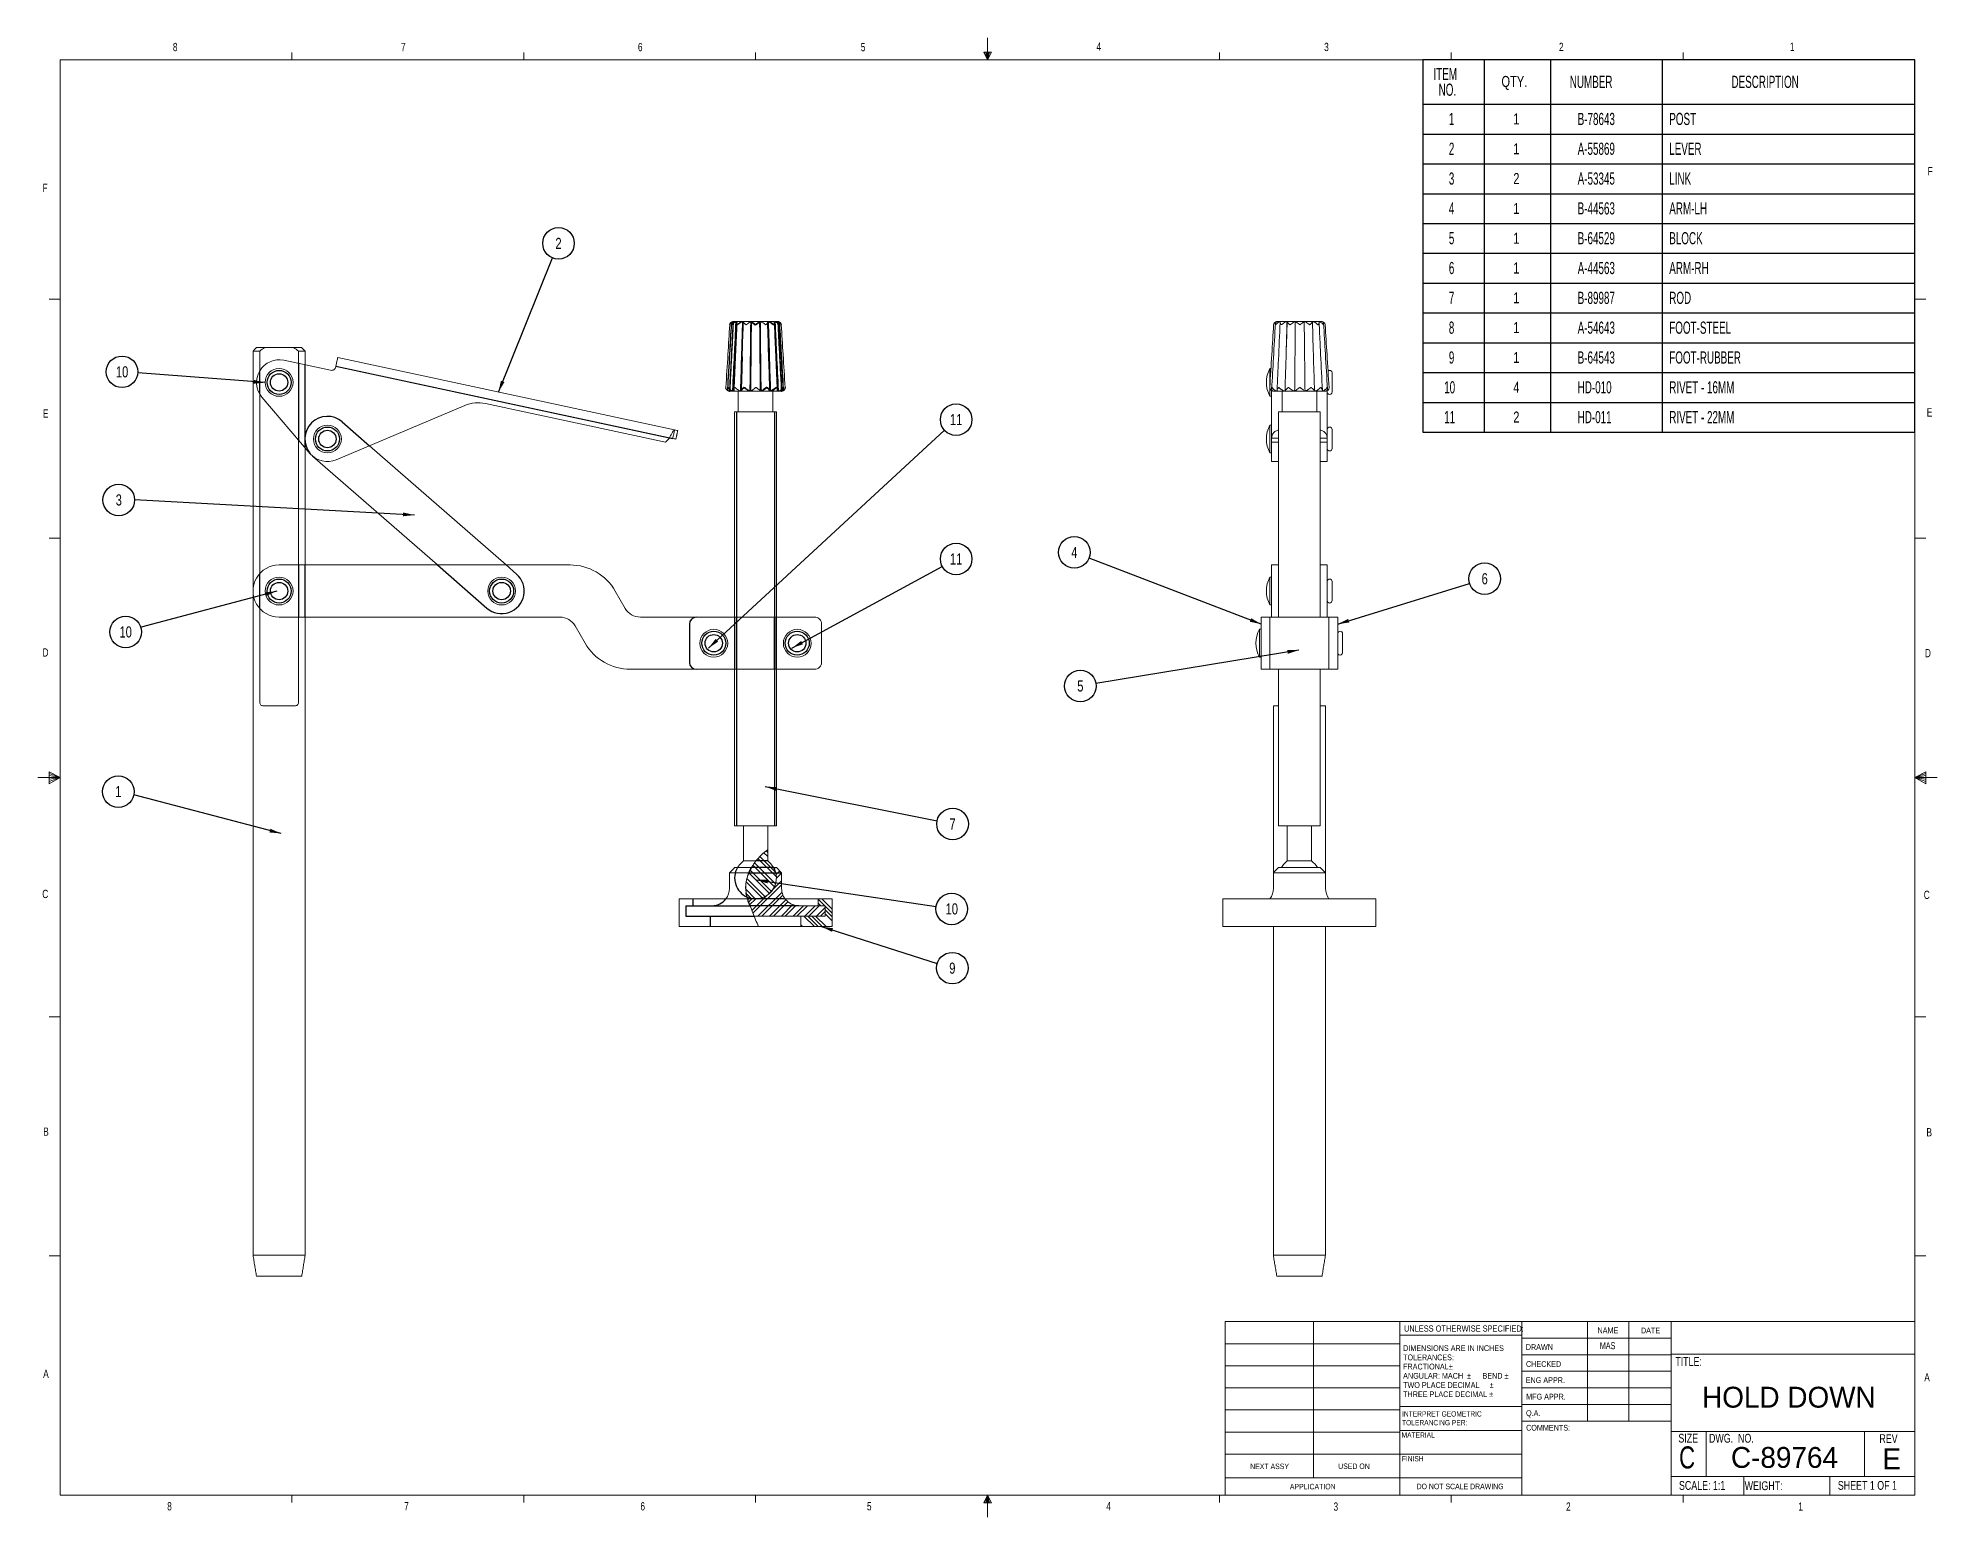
# Model space of a CAD drawing. Header units: millimetres. Extents: x 7 to 553, y 4 to 429.
import ezdxf
from ezdxf.enums import TextEntityAlignment as Align
from ezdxf.lldxf.tags import DXFTag

# ---------------------------------------------------------------- set-up
doc = ezdxf.new("R2010")
doc.units = ezdxf.units.MM
for name, color, linetype in [('DIM', 2, 'Continuous'), ('HATCH', 1, 'Continuous'), ('HIDDEN', 3, 'HIDDEN'), ('TITLEBLOCK', 6, 'Continuous')]:
    doc.layers.add(name, color=color, linetype=linetype)
doc.layers.add('OBJECT', color=4, linetype='Continuous', lineweight=15)
doc.styles.add('SLDTEXTSTYLE0', font='TXT', dxfattribs={"width": 0.75})
doc.styles.add('SLDTEXTSTYLE1', font='TXT', dxfattribs={"width": 0.605})
tags = doc.linetypes.add('HIDDEN', pattern=[1.905, 1.27, -0.635]).pattern_tags.tags
tags[6:7] = [DXFTag(74, 4), DXFTag(75, 0), DXFTag(340, '0'), DXFTag(46, 1.0), DXFTag(50, 0.0), DXFTag(44, 0.0), DXFTag(45, 0.0)]
tags[4:5] = [DXFTag(74, 4), DXFTag(75, 0), DXFTag(340, '0'), DXFTag(46, 1.0), DXFTag(50, 0.0), DXFTag(44, 0.0), DXFTag(45, 0.0)]
doc.dimstyles.new('SLDDIMSTYLE0', dxfattribs={"dimtxt": 3.302, "dimasz": 3.302, "dimexe": 0, "dimexo": 0.0625, "dimgap": 0.8254999999999999, "dimtad": 0, "dimtih": 1, "dimtoh": 1, "dimdec": 0, "dimrnd": 1e-09, "dimzin": 0, "dimdsep": 46, "dimtxsty": 'Standard', "dimsah": 1, "dimcen": 0.09, "dimadec": 0, "dimazin": 0, "dimtfac": 1, "dimtdec": 0, "dimtofl": 0, "dimtmove": 0, "dimatfit": 3, "dimfxl": 1, "dimtolj": 1, "dimtzin": 0, "dimarcsym": 0})

# ---------------------------------------------------------------- blocks, each defined once
blk = doc.blocks.new('BALLOON')
at = {"layer": 'DIM'}
blk.add_circle((0, 0), 4.543068032436728, dxfattribs=at)
at = {"layer": 'DIM', "style": 'SLDTEXTSTYLE0', "width": 0.75}
blk.add_attdef('NO', text='', height=3.2, dxfattribs=at).set_placement((0, 0), align=Align.MIDDLE)
blk = doc.blocks.new('TITLEBLOCK-C')
at = {"layer": 'TITLEBLOCK', "lineweight": 0}
for p, q in [((279.9811484098939, 423.17925795053), (279.9811484098939, 429.4707263092232)), ((13.28114840989403, 423.17925795053), (546.681148409894, 423.17925795053)), ((13.28114840989403, 423.17925795053), (13.28114840989403, 10.42925795053002)), ((79.95614840989396, 423.17925795053), (79.95614840989398, 425.3331577777872)), ((146.6311484098939, 423.17925795053), (146.631148409894, 425.333157777788)), ((213.3061484098939, 423.17925795053), (213.306148409894, 425.3331577777897)), ((278.9149790763847, 425.3539979826926), (281.1017021460024, 425.3539979826926)), ((279.9811484098939, 423.17925795053), (278.9149790763847, 425.3539979826926)), ((279.9811484098939, 423.17925795053), (279.1223878542639, 425.3539979826926)), ((279.9811484098939, 423.17925795053), (279.6172164271985, 425.3539979826926)), ((279.9811484098939, 423.17925795053), (280.309976429307, 425.3539979826926)), ((279.9811484098939, 423.17925795053), (280.5672872872331, 425.3539979826926)), ((279.9811484098939, 423.17925795053), (281.1017021460024, 425.3539979826926)), ((346.6561484098939, 423.17925795053), (346.6561484098939, 425.3331577777873)), ((413.331148409894, 423.17925795053), (413.331148409894, 425.3331577777873)), ((480.0061484098939, 423.17925795053), (480.0061484098939, 425.3331577777873)), ((546.681148409894, 10.42925795052996), (546.681148409894, 423.17925795053)), ((13.28114840989402, 354.37065795053), (10.10614840989405, 354.37065795053)), ((546.681148409894, 354.37065795053), (549.8561484098941, 354.37065795053)), ((13.28114840989401, 285.58745795053), (10.10614840989406, 285.58745795053)), ((546.681148409894, 285.58745795053), (549.8561484098941, 285.58745795053)), ((10.13179683230328, 218.4689853237378), (10.13179683230328, 214.9431991801749)), ((13.28114840989403, 216.80425795053), (10.13179683230328, 218.4689853237378)), ((546.681148409894, 216.80425795053), (549.8304999874847, 218.4689853237378)), ((549.8304999874847, 218.4689853237378), (549.8304999874847, 214.9431991801749)), ((13.28114840989403, 216.80425795053), (6.931148409893997, 216.80425795053)), ((10.13179683230328, 217.9999489310392), (13.28114840989403, 216.80425795053)), ((10.13179683230328, 217.3916057979668), (13.28114840989403, 216.80425795053)), ((10.13179683230328, 214.9431991801749), (13.28114840989403, 216.80425795053)), ((10.13179683230328, 215.6367698371812), (13.28114840989403, 216.80425795053)), ((10.13179683230328, 216.315306408685), (13.28114840989403, 216.80425795053)), ((549.8304999874847, 217.9999489310392), (546.681148409894, 216.80425795053)), ((549.8304999874847, 217.3916057979668), (546.681148409894, 216.80425795053)), ((549.8304999874847, 216.315306408685), (546.681148409894, 216.80425795053)), ((549.8304999874847, 215.6367698371812), (546.681148409894, 216.80425795053)), ((549.8304999874847, 214.9431991801749), (546.681148409894, 216.80425795053)), ((546.681148409894, 216.80425795053), (553.031148409894, 216.80425795053)), ((13.281148409894, 148.02105795053), (10.106148409894, 148.02105795053)), ((546.6811484098941, 148.02105795053), (549.8561484098941, 148.02105795053)), ((13.28114840989399, 79.23785795053001), (10.10614840989399, 79.23785795053001)), ((546.6811484098941, 79.23785795053001), (549.8561484098941, 79.23785795053001)), ((348.3352803799584, 60.32369628363023), (546.681148409894, 60.32369628363023)), ((348.3352803799582, 10.42925795052998), (348.3352803799584, 60.32369628363023)), ((373.6839756733012, 60.32369628363023), (373.6839756733012, 15.41463861050227)), ((398.5548794804968, 10.42925795052997), (398.5548794804968, 60.32369628363023)), ((433.6437379942533, 60.32369628363023), (433.6437379942533, 10.42925795052997)), ((452.5412257983511, 60.32369628363022), (452.5412257983511, 31.7486962836302)), ((464.4418167955444, 60.32369628363022), (464.4418167955444, 31.74869628363021)), ((476.6096605218517, 60.32369628363023), (476.6096605218517, 10.42925795052996)), ((433.6437379942533, 56.40346569495341), (398.5548794804968, 56.4034656949534)), ((433.6437379942533, 55.56119628363022), (476.6096605218518, 55.56119628363022)), ((348.3352803799582, 53.97369628363023), (398.5548794804967, 53.97369628363023)), ((433.6437379942533, 50.79869628363022), (476.6096605218515, 50.79869628363022)), ((476.6096605218518, 50.99806683352691), (546.681148409894, 50.99806683352691)), ((348.3352803799582, 47.62369628363022), (398.5548794804967, 47.62369628363022)), ((433.6437379942533, 46.03619628363022), (476.6096605218518, 46.03619628363022)), ((348.3352803799582, 41.27369628363022), (398.5548794804967, 41.27369628363022)), ((476.6096605218518, 41.27369628363022), (433.6437379942533, 41.27369628363021)), ((348.3352803799582, 34.92369628363022), (398.5548794804967, 34.92369628363022)), ((398.5548794804969, 35.92383128919486), (433.6437379942533, 35.92383128919486)), ((476.6096605218518, 36.51119628363021), (433.6437379942533, 36.51119628363021)), ((348.3352803799582, 28.57369628363022), (398.5548794804967, 28.57369628363022)), ((398.5548794804969, 29.06583128919486), (433.6437379942533, 29.06583128919486)), ((476.6096605218515, 31.74869628363021), (433.6437379942533, 31.7486962836302)), ((476.6096605218518, 28.71378005381382), (546.681148409894, 28.71378005381383)), ((486.6564971097434, 28.71378005381382), (486.6564971097434, 15.8365582704416)), ((532.1539919045855, 28.71378005381383), (532.1539919045855, 15.83655827044161)), ((348.3352803799582, 22.22369628363022), (398.5548794804967, 22.22369628363022)), ((398.5548794804969, 22.20783128919486), (433.6437379942533, 22.20783128919486)), ((348.3352803799584, 15.41463861050227), (433.6437379942533, 15.41463861050227)), ((476.6096605218515, 15.83655827044161), (546.681148409894, 15.83655827044161)), ((497.5173279566238, 15.83655827044161), (497.5173279566238, 10.42925795052996)), ((522.2038964525983, 15.83655827044161), (522.2038964525983, 10.42925795052996)), ((546.681148409894, 10.42925795052996), (13.28114840989403, 10.42925795053002)), ((79.95614840989396, 10.42925795053001), (79.95614840989398, 8.275358123272799)), ((146.6311484098939, 10.42925795053), (146.631148409894, 8.275358123271973)), ((213.3061484098939, 10.42925795052999), (213.306148409894, 8.275358123270244)), ((279.9811484098939, 10.42925795052998), (278.9149790763847, 8.254517918367348)), ((278.9149790763847, 8.254517918367348), (281.1017021460024, 8.254517918367348)), ((279.9811484098939, 10.42925795052998), (279.1223878542639, 8.25451791836735)), ((279.9811484098939, 10.42925795052998), (279.6172164271985, 8.25451791836735)), ((279.9811484098939, 10.42925795052998), (279.9811484098939, 4.137789591836714)), ((279.9811484098939, 10.42925795052998), (281.1017021460024, 8.254517918367348)), ((279.9811484098939, 10.42925795052998), (280.5672872872331, 8.25451791836735)), ((279.9811484098939, 10.42925795052998), (280.309976429307, 8.25451791836735)), ((346.6561484098939, 10.42925795052997), (346.6561484098939, 8.27535812327272)), ((413.331148409894, 10.42925795052996), (413.331148409894, 8.275358123272635)), ((480.0061484098939, 10.42925795052996), (480.0061484098939, 8.27535812327261))]:
    blk.add_line(p, q, dxfattribs=at)
at = {"layer": 'TITLEBLOCK', "attachment_point": 1, "style": 'SLDTEXTSTYLE0'}
for s, insert, char_height in [('8', (45.72281413285889, 428.0580120335755), 2.381250000000023), ('7', (111.33437548862, 428.053877201292), 2.381250000000023), ('6', (179.4610776398481, 428.0458823074075), 2.381250000000023), ('5', (243.549497102395, 428.0321937815494), 2.381250000000023), ('4', (311.3317571339861, 428.1728957863039), 2.381250000000023), ('3', (376.7869096720166, 428.0824676386922), 2.381250000000023), ('2', (444.3181119827494, 428.1058200876719), 2.381250000000023), ('1', (510.7211461467189, 428.1499989808767), 2.381250000000023), ('F', (550.3044954095941, 392.3406572755417), 2.381250000000023), ('F', (8.235685620267066, 387.5431409657068), 2.381250000000023), ('E', (8.359305878927325, 322.6488986786163), 2.381250000000023), ('E', (550.084875440518, 322.9911561745695), 2.381250000000023), ('D', (8.23217631933064, 253.9615686581914), 2.381250000000023), ('D', (549.5517912565845, 253.7676226801981), 2.381250000000023), ('C', (8.159278170839993, 184.5128076304192), 2.381249999999994), ('C', (549.2168782489326, 184.243637381395), 2.381249999999994), ('B', (8.44032430114143, 116.1512121508962), 2.381249999999994), ('B', (549.9953536123273, 115.9703880662359), 2.381249999999994), ('UNLESS OTHERWISE SPECIFIED:', (399.7391203688042, 59.22830291130869), 1.777999999999999), ('NAME', (455.4049909303461, 58.65224904917424), 1.651000000000003), ('DATE', (467.8960396201752, 58.60814917480059), 1.650999999999996), ('TOLERANCES:', (399.4984845672006, 50.87273888061297), 1.650999999999996), ('DIMENSIONS ARE IN INCHES', (399.4984845672006, 53.5237388103689), 1.650999999999996), ('DRAWN', (434.7777002728751, 53.85200454448548), 1.650999999999996), ('TITLE:', (477.7745912195742, 50.12221747811381), 2.539999999999999), ('A', (8.429236281980918, 46.54116374259324), 2.381250000000001), ('ANGULAR: MACH', (399.4984845672006, 45.57073902110112), 1.650999999999996), ('FRACTIONAL', (399.4984845672006, 48.22173895085704), 1.650999999999996), ('%%p', (412.6451448578591, 48.22173895085704), 1.650999999999996), ('%%p', (417.8721657995338, 45.57073902110112), 1.650999999999996), ('     BEND ', (419.4447430823202, 45.57073902110112), 1.650999999999996), ('%%p', (428.6536532495375, 45.57073902110112), 1.650999999999996), ('ENG APPR.', (434.7583378238908, 44.33005394860119), 1.650999999999996), ('CHECKED', (434.8318266454957, 48.96605509735577), 1.651000000000003), ('A', (549.369213158969, 45.49529118310851), 2.381250000000001), ('TWO PLACE DECIMAL    ', (399.4984845672006, 42.91973909134519), 1.650999999999996), ('THREE PLACE DECIMAL  ', (399.4984845672006, 40.26873916158927), 1.650999999999996), ('%%p', (424.2331008468027, 40.26873916158927), 1.650999999999996), ('%%p', (424.376131505167, 42.91973909134519), 1.650999999999996), ('MFG APPR.', (434.8840250626926, 39.57473361017684), 1.651000000000003), ('INTERPRET GEOMETRIC', (399.1900962566232, 34.55735773376195), 1.524000000000001), ('Q.A.', (434.8427677201552, 34.85229767987227), 1.651000000000003), ('MATERIAL', (399.0613538557064, 28.48227208474533), 1.524000000000001), ('TOLERANCING PER:', (399.1900962566232, 32.03335783972411), 1.524000000000001), ('COMMENTS:', (434.8649560629871, 30.63795880101566), 1.651000000000003), ('SIZE', (478.6607404369295, 28.08729166138494), 2.539999999999999), ('DWG.  NO.', (487.4618126897223, 28.05176165841811), 2.539999999999999), ('REV', (536.4660583078281, 27.95254340732546), 2.539999999999999), ('C', (478.8611484952044, 24.45363708194364), 6.349999999999998), ('NEXT ASSY', (355.5226522301603, 19.50052016398008), 1.587499999999999), ('USED ON', (380.835246316224, 19.52683327325226), 1.587499999999999), ('FINISH', (399.130849097207, 21.66748958328748), 1.524000000000001), ('APPLICATION', (366.9307588288626, 13.6788330868838), 1.5875), ('DO NOT SCALE DRAWING', (403.382929731002, 13.73025544823256), 1.5875), ('SCALE: 1:1', (478.8297973144815, 14.49390862703094), 2.540000000000001), ('WEIGHT: ', (497.7211793928424, 14.40697830924583), 2.540000000000001), ('SHEET 1 OF 1', (524.5120499573746, 14.50216782546452), 2.539999999999999), ('8', (44.08792870902189, 8.413095383705361), 2.38125), ('7', (112.2290208093997, 8.426645223790489), 2.38125), ('6', (180.1708543408446, 8.41309538370532), 2.38125), ('5', (245.3149424174924, 8.432519881606058), 2.38125), ('4', (314.1461131159651, 8.4325198816061), 2.38125), ('3', (379.4896922876119, 8.331167801370755), 2.38125), ('2', (446.3531965013574, 8.331167801370741), 2.38125), ('1', (513.1382187243061, 8.331167801370755), 2.38125)]:
    blk.add_mtext(s, dxfattribs=dict(at, insert=insert, char_height=char_height))
at = {"layer": 'TITLEBLOCK', "style": 'SLDTEXTSTYLE0', "width": 0.75}
blk.add_attdef('DRAWN_BY', text='', height=2, dxfattribs=at).set_placement((458.3021271050647, 53.41220079115445), align=Align.MIDDLE)
at = {"layer": 'TITLEBLOCK', "style": 'SLDTEXTSTYLE0'}
for tag, p in [('TITLE', (510.4318457715308, 38.59992199306127)), ('DWG_NO', (509.1645912511204, 21.28077688078579)), ('REV', (540.0011179144401, 20.85835870731566))]:
    blk.add_attdef(tag, text='', height=6, dxfattribs=at).set_placement(p, align=Align.MIDDLE)
blk = doc.blocks.new('BOM-TABLE')
at = {"color": 0, "linetype": 'ByBlock'}
for p, q in [((-141.5144504960629, 0), (-141.5144504960629, -107.0806234949155)), ((0, 0), (-141.5144504960629, 0)), ((-123.8814270640383, 0), (-123.8814270640383, -12.7588467606667)), ((-104.7581754672567, 0), (-104.7581754672567, -12.7588467606667)), ((-72.64850490156027, 0), (-72.64850490156027, -12.7588467606667)), ((0, -107.0806234949155), (0, 0)), ((-141.5144504960629, -12.7588467606667), (0, -12.7588467606667)), ((-123.8814270640383, -12.7588467606667), (-123.8814270640383, -107.0806234949153)), ((-104.7581754672567, -12.7588467606667), (-104.7581754672567, -107.0806234949153)), ((-72.64850490156027, -12.7588467606667), (-72.64850490156027, -107.0806234949153)), ((-141.5144504960629, -21.3335537365075), (0, -21.3335537365075)), ((-141.5144504960629, -29.90826071234824), (0, -29.90826071234824)), ((-141.5144504960629, -38.48296768818904), (0, -38.48296768818904)), ((-141.5144504960629, -47.05767466402983), (0, -47.05767466402983)), ((-141.5144504960629, -55.63238163987063), (0, -55.63238163987063)), ((-141.5144504960629, -64.20708861571137), (0, -64.20708861571137)), ((-141.5144504960629, -72.78179559155217), (0, -72.78179559155217)), ((-141.5144504960629, -81.35650256739297), (0, -81.35650256739297)), ((-141.5144504960629, -89.93120954323376), (0, -89.93120954323376)), ((-141.5144504960629, -98.50591651907456), (0, -98.50591651907456)), ((-141.5144504960629, -107.0806234949155), (0, -107.0806234949155))]:
    blk.add_line(p, q, dxfattribs=at)
at = {"color": 0, "linetype": 'ByBlock', "attachment_point": 1}
for s, insert, char_height, style in [('ITEM ', (-138.4413417677692, -2.312458823320242), 3.5, 'SLDTEXTSTYLE1'), ('QTY.', (-118.9037076479698, -4.624919988457009), 3.175, 'SLDTEXTSTYLE0'), ('NUMBER', (-99.25195042462951, -4.572875569459768), 3.5, 'SLDTEXTSTYLE1'), ('DESCRIPTION', (-52.75237847299979, -4.572875569459768), 3.5, 'SLDTEXTSTYLE1'), ('NO.', (-136.9708555999509, -6.833292315599294), 3.5, 'SLDTEXTSTYLE1'), ('1', (-134.0347443024925, -15.23965243771352), 3.5, 'SLDTEXTSTYLE1'), ('1', (-115.4927873800451, -15.39531172425683), 3.175, 'SLDTEXTSTYLE0'), ('B-78643', (-96.9842432853759, -15.23965243771352), 3.5, 'SLDTEXTSTYLE1'), ('POST', (-70.64850490156027, -15.23965243771352), 3.5, 'SLDTEXTSTYLE1'), ('2', (-134.0347443024925, -23.81435941355431), 3.5, 'SLDTEXTSTYLE1'), ('1', (-115.4927873800451, -23.97001870009763), 3.175, 'SLDTEXTSTYLE0'), ('A-55869', (-96.9842432853759, -23.81435941355431), 3.5, 'SLDTEXTSTYLE1'), ('LEVER', (-70.64850490156027, -23.81435941355431), 3.5, 'SLDTEXTSTYLE1'), ('3', (-134.0347443024925, -32.38906638939511), 3.5, 'SLDTEXTSTYLE1'), ('2', (-115.4927873800451, -32.54472567593842), 3.175, 'SLDTEXTSTYLE0'), ('A-53345', (-96.9842432853759, -32.38906638939511), 3.5, 'SLDTEXTSTYLE1'), ('LINK', (-70.64850490156027, -32.38906638939511), 3.5, 'SLDTEXTSTYLE1'), ('4', (-134.0347443024925, -40.96377336523591), 3.5, 'SLDTEXTSTYLE1'), ('1', (-115.4927873800451, -41.11943265177922), 3.175, 'SLDTEXTSTYLE0'), ('B-44563', (-96.9842432853759, -40.96377336523591), 3.5, 'SLDTEXTSTYLE1'), ('ARM-LH', (-70.64850490156027, -40.96377336523591), 3.5, 'SLDTEXTSTYLE1'), ('5', (-134.0347443024925, -49.53848034107665), 3.5, 'SLDTEXTSTYLE1'), ('1', (-115.4927873800451, -49.69413962761996), 3.175, 'SLDTEXTSTYLE0'), ('B-64529', (-96.9842432853759, -49.53848034107665), 3.5, 'SLDTEXTSTYLE1'), ('BLOCK', (-70.64850490156027, -49.53848034107665), 3.5, 'SLDTEXTSTYLE1'), ('6', (-134.0347443024925, -58.11318731691745), 3.5, 'SLDTEXTSTYLE1'), ('1', (-115.4927873800451, -58.26884660346076), 3.175, 'SLDTEXTSTYLE0'), ('A-44563', (-96.9842432853759, -58.11318731691745), 3.5, 'SLDTEXTSTYLE1'), ('ARM-RH', (-70.64850490156027, -58.11318731691745), 3.5, 'SLDTEXTSTYLE1'), ('7', (-134.0347443024925, -66.68789429275824), 3.5, 'SLDTEXTSTYLE1'), ('1', (-115.4927873800451, -66.84355357930156), 3.175, 'SLDTEXTSTYLE0'), ('B-89987', (-96.9842432853759, -66.68789429275824), 3.5, 'SLDTEXTSTYLE1'), ('ROD', (-70.64850490156027, -66.68789429275824), 3.5, 'SLDTEXTSTYLE1'), ('8', (-134.0347443024925, -75.26260126859898), 3.5, 'SLDTEXTSTYLE1'), ('1', (-115.4927873800451, -75.41826055514235), 3.175, 'SLDTEXTSTYLE0'), ('A-54643', (-96.9842432853759, -75.26260126859898), 3.5, 'SLDTEXTSTYLE1'), ('FOOT-STEEL', (-70.64850490156027, -75.26260126859898), 3.5, 'SLDTEXTSTYLE1'), ('9', (-134.0347443024925, -83.83730824443978), 3.5, 'SLDTEXTSTYLE1'), ('1', (-115.4927873800451, -83.9929675309831), 3.175, 'SLDTEXTSTYLE0'), ('B-64543', (-96.9842432853759, -83.83730824443978), 3.5, 'SLDTEXTSTYLE1'), ('FOOT-RUBBER', (-70.64850490156027, -83.83730824443978), 3.5, 'SLDTEXTSTYLE1'), ('10', (-135.3715498249344, -92.41201522028058), 3.5, 'SLDTEXTSTYLE1'), ('4', (-115.4927873800451, -92.56767450682389), 3.175, 'SLDTEXTSTYLE0'), ('HD-010', (-96.9842432853759, -92.41201522028058), 3.5, 'SLDTEXTSTYLE1'), ('RIVET - 16MM', (-70.64850490156027, -92.41201522028058), 3.5, 'SLDTEXTSTYLE1'), ('11', (-135.3715498249344, -100.9867221961214), 3.5, 'SLDTEXTSTYLE1'), ('2', (-115.4927873800451, -101.1423814826647), 3.175, 'SLDTEXTSTYLE0'), ('HD-011', (-96.9842432853759, -100.9867221961214), 3.5, 'SLDTEXTSTYLE1'), ('RIVET - 22MM', (-70.64850490156027, -100.9867221961214), 3.5, 'SLDTEXTSTYLE1')]:
    blk.add_mtext(s, dxfattribs=dict(at, insert=insert, char_height=char_height, style=style))

msp = doc.modelspace()

# ---------------------------------------------------------------- hatches: boundary and pattern name
at = {"layer": 'HATCH', "lineweight": 0}
h = msp.add_hatch(dxfattribs=at)
h.set_pattern_fill('ANSI32', color=256, scale=0.25, angle=90.0000000000002, style=0)
h.set_pattern_definition([(135.0000000000002, (0, 0), (-1.683798022700461, -1.683798022700472), []), (135.0000000000002, (-3.91930127599493e-15, 1.1225325), (-1.683798022700461, -1.683798022700472), [])])
edge = h.paths.add_edge_path(flags=0)
edge.add_line((216.7707826823832, 192.7978946799233), (216.7707826823832, 195.9898799991226))
edge.add_spline(control_points=[(216.7707826823832, 195.9898799991226), (215.3950495114229, 195.0971886980201), (214.2020664278005, 193.8982060484735), (213.2184545595402, 192.5859380844653), (212.2400025459492, 191.280554047136), (211.4310747175529, 189.8106776919371), (210.9378658842093, 188.2556404336934), (210.5917194399817, 187.1642759219644), (210.421640317818, 185.99655453279), (210.4710685335344, 184.8526792293571), (210.5062174268775, 184.0392581811671), (210.6422950777092, 183.2278447714489), (210.8413119912994, 182.4383629702359)], knot_values=[0, 0, 0, 0, 0.004919944679638464, 0.004919944679638464, 0.004919944679638464, 0.009810072049130598, 0.009810072049130598, 0.009810072049130598, 0.01323797946944893, 0.01323797946944893, 0.01323797946944893, 0.01565074465126735, 0.01565074465126735, 0.01565074465126735, 0.01565074465126735], weights=[1, 1, 1, 1, 1, 1, 1, 1, 1, 1, 1, 1, 1], degree=3, periodic=0)
edge.add_arc((213.2707826823832, 187.9244975075188), 6, 246.1144009436203, 414.3146652873485)
h = msp.add_hatch(dxfattribs=at)
h.set_pattern_fill('ANSI32', color=256, scale=0.25, style=0)
h.set_pattern_definition([(45, (0, 0), (-1.683798022700466, 1.683798022700467), []), (45, (1.1225325, 0), (-1.683798022700466, 1.683798022700467), [])])
edge = h.paths.add_edge_path(flags=0)
edge.add_line((233.2707826823832, 176.9244975075188), (233.2707826823832, 179.9244975075188))
edge.add_line((233.2707826823832, 179.9244975075188), (225.7707826823832, 179.9244975075188))
edge.add_arc((225.7707826823832, 184.9244975075188), 4.999999999999999, 180, 270, ccw=False)
edge.add_line((220.7707826823832, 184.9244975075188), (220.7707826823832, 189.4244975075188))
edge.add_line((220.7707826823832, 189.4244975075188), (219.2707826823832, 190.9244975075188))
edge.add_line((219.2707826823832, 190.9244975075188), (218.4669351050898, 190.9244975075188))
edge.add_arc((213.2707826823832, 187.9244975075188), 6, -113.88559905638277, 29.99999999999909, ccw=False)
edge.add_spline(control_points=[(210.8413119912994, 182.4383629702363), (211.3206322302513, 180.5369436441534), (212.1384031978761, 178.7349879981653), (212.8915748438834, 176.9244975075188)], knot_values=[0, 0, 0, 0, 0.005882711118662438, 0.005882711118662438, 0.005882711118662438, 0.005882711118662438], weights=[1, 1, 1, 1], degree=3, periodic=0)
edge.add_line((212.8915748438834, 176.9244975075189), (233.2707826823832, 176.9244975075188))
h = msp.add_hatch(dxfattribs=at)
h.set_pattern_fill('ANSI34', color=256, scale=0.25, angle=90.0000000000002, style=0)
h.set_pattern_definition([(135.0000000000002, (0, 0), (-3.367596045400922, -3.367596045400945), []), (135.0000000000002, (-3.91930127599493e-15, 1.1225325), (-3.367596045400922, -3.367596045400945), []), (135.0000000000002, (-7.83860255198986e-15, 2.245065), (-3.367596045400922, -3.367596045400945), []), (135.0000000000002, (-1.175791255668814e-14, 3.3676), (-3.367596045400922, -3.367596045400945), [])])
h.paths.add_polyline_path([(235.270782682383, 181.9244975075189), (231.270782682383, 181.9244975075189), (231.2707826823832, 179.9244975075189), (233.2707826823832, 179.9244975075189), (233.2707826823832, 176.9244975075189), (226.2707826823832, 176.9244975075189), (226.2707826823832, 173.9244975075189), (235.2707826823832, 173.9244975075189)], flags=0)

# ---------------------------------------------------------------- linework, layer by layer
at = {"layer": 'HIDDEN'}
for p, q in [((70.68061252617244, 327.1078727096382), (70.68061252617244, 333.741122286773)), ((81.86095283859376, 335.8730705343249), (81.86095283859376, 313.8645243719283)), ((188.5334191054941, 314.4189556017581), (92.59423177250628, 335.0021647177699)), ((92.61520888217692, 335.0999396182659), (189.4723636240602, 314.3197865113679)), ((94.43921159514193, 319.0451421663228), (102.2768815190435, 312.2057904377642)), ((207.7707826823832, 321.9244975075188), (207.7707826823832, 202.9244975075188)), ((218.7707826823833, 321.9244975075188), (218.7707826823832, 202.9244975075188)), ((70.68061252617244, 265.4244945272866), (70.68061252617244, 275.4244998917046)), ((81.86095283859376, 277.9244975075188), (81.86095283859376, 262.9244969114724)), ((121.7899632782579, 277.9244975075188), (135.9970924794109, 265.5269907899075)), ((141.5621054501176, 277.9244975075188), (144.5444760055185, 275.3220022544327)), ((194.2707826823833, 260.9244975075188), (194.2707826823832, 249.9244975075188)), ((216.7707768411279, 192.7978888973656), (213.3800474137903, 192.7978888973656)), ((211.3746640414834, 189.4245044216576), (220.7707849473596, 189.4245044216576)), ((218.46693131634, 190.9245000109139), (212.1252206296564, 190.9245000109139)), ((210.8413067788721, 182.4383632168236), (211.0723585799243, 182.3417623834307)), ((211.0867929273072, 182.3360998167918), (210.8413067788721, 182.4383632168236)), ((221.7707869739175, 181.9244966730538), (210.9578934640527, 181.9244966730538)), ((193.2707813710809, 179.924492619938), (211.6609004468561, 179.924492619938)), ((193.2707813710809, 179.924492619938), (211.6609004468561, 179.924492619938)), ((193.2707813710809, 176.9245014414254), (212.8915724486947, 176.9245014414254)), ((193.2707813710809, 176.9245014414254), (212.8915724486947, 176.9245014414254)), ((225.770780178988, 179.924492619938), (211.6609004468561, 179.924492619938))]:
    msp.add_line(p, q, dxfattribs=at)
for centre, radius in [((76.27078268238311, 330.4244975075188), 3.449999999999947), ((76.27078268238311, 330.4244975075188), 2.500000000000061), ((76.27078268238384, 330.4244975075188), 2.499999999999999), ((90.1655216483746, 314.1476357379098), 3.449999999999996), ((90.1655216483746, 314.1476357379098), 2.500000000000012), ((90.16552164837532, 314.1476357379098), 2.499999999999999), ((76.27078268238313, 270.4244975075188), 3.449999999999985), ((140.2707826823831, 270.4244975075188), 3.449999999999985), ((76.27078268238313, 270.4244975075188), 2.5), ((76.27078268238313, 270.4244975075188), 2.500000000000012), ((140.2707826823831, 270.4244975075188), 2.5), ((140.2707826823831, 270.4244975075188), 2.500000000000033), ((201.2707826823832, 255.4244975075188), 3.449999999999985), ((201.2707826823832, 255.4244975075188), 2.5), ((201.2707826823832, 255.4244975075188), 2.500000000000012), ((225.2707826823832, 255.4244975075188), 3.450000000000024), ((225.2707826823832, 255.4244975075188), 2.5), ((225.2707826823832, 255.4244975075188), 2.499999999999995)]:
    msp.add_circle(centre, radius, dxfattribs=at)
for centre, radius, start, end in [((90.16552336435825, 314.1476337277327), 6.499999999999996, 48.8912365026664, 220.4856969983372), ((140.2722302500517, 270.4232346980801), 6.500000566636671, 228.8742805571072, 48.90811415894645), ((196.2707826823833, 260.9244975075188), 2, 90.00000000000081, 180), ((196.2707826823833, 249.9244975075188), 2.000000000000028, 180, 270), ((213.2707826823832, 187.9244975075188), 5.999999999999988, 150.0000000000002, 246.1144009436189), ((213.2707826823832, 187.9244975075188), 5.999999999999988, 150.0000000000002, 246.1144009436189), ((200.7707826823832, 184.9244975075189), 5, 270.0000000000008, 323.1301023541568)]:
    msp.add_arc(centre, radius, start, end, dxfattribs=at)
for points, knots in [([(206.3088056773782, 347.3571281768444), (206.1405747960579, 344.4497484996219), (205.7784437714214, 338.191370886326), (205.4055656972775, 331.9333534918586), (205.2059111327768, 328.5825484320584)], [0, 0, 0, 0, 0.4645580463290981, 1, 1, 1, 1]), ([(206.8200049132944, 347.9135589562419), (206.7747691442864, 347.0191682441237), (206.6386929864825, 344.3287032791327), (206.3974382190914, 339.6645062832934), (206.0931098222722, 333.9217765018809), (205.8779402131336, 329.9507338628597), (205.7682214257794, 327.9534040175745), (205.7668802470804, 327.9289890900317)], [0, 0, 0, 0, 0.1342469731039029, 0.4038355641426043, 0.7001323583000024, 0.9963344828788132, 1, 1, 1, 1]), ([(206.8607744903207, 347.9135533683065), (206.8158153075413, 347.0191645259582), (206.6805709923103, 344.3287017760654), (206.4408321579801, 339.6645071387592), (206.1385465691387, 333.9217727978121), (205.9245963104491, 329.9507407555972), (205.8156865814821, 327.953405880748), (205.814355346644, 327.9289918839994)], [0, 0, 0, 0, 0.1342467662809311, 0.4038354537430334, 0.7001323391000421, 0.9963346316181569, 1, 1, 1, 1]), ([(205.8754650086999, 347.0809277035358), (205.8793242390067, 347.1053869237776), (205.9050059486232, 347.2681537300463), (206.051769310687, 347.5294259074578), (206.3721789427161, 347.7807917591117), (206.6446273004283, 347.8854955845418), (206.7927763722363, 347.9092019311001), (206.8200049132944, 347.9135589562419)], [0, 0, 0, 0, 0.06848406324620446, 0.4557353891376262, 0.7347386814572818, 0.951247222713638, 1, 1, 1, 1]), ([(206.3343015641809, 347.3556091897252), (206.3267334736033, 347.2696209863728), (206.3177497054323, 347.1675479368449), (206.3588488698482, 347.0522574422403), (206.3709084364594, 347.0238127905477), (206.3789416865982, 347.0114433729424), (206.3854047796878, 347.0093234859896), (206.3964833412462, 347.0174990691274), (206.4318872550218, 347.07549857254), (206.5640698648081, 347.2679417839088), (206.8466685366825, 347.5432103947097), (207.278013639046, 347.7890924451864), (207.5862480811108, 347.8879399329862), (207.7378324348377, 347.9101254462315), (207.7613112659097, 347.9135617502096)], [0, 0, 0, 0, 0.1761828406447404, 0.2091393832873298, 0.22631451629449, 0.2353456700585651, 0.2412588905824395, 0.2471663641673877, 0.269215826308539, 0.3563102839363493, 0.6257878630771664, 0.8204278189148553, 0.9721861471762717, 1, 1, 1, 1]), ([(207.6003340215326, 347.6865462847117), (207.4985150874163, 345.506072413529), (207.3546012765697, 342.4241279109943), (207.0460872092564, 335.9234075124419), (206.8368432839109, 331.6049430088716), (206.6712764234186, 328.1879042163554)], [0, 0, 0, 0, 0.3355012073711638, 0.4742070589869014, 1, 1, 1, 1]), ([(207.7613112659097, 347.9135617502096), (207.7226810004162, 347.0191700893365), (207.6064753113114, 344.3287045190514), (207.400403383076, 339.6645082220885), (207.1406183212958, 333.9217683206042), (206.9564057561291, 329.9507487111499), (206.8629451327792, 327.953402777164), (206.8618026704431, 327.9289872273865)], [0, 0, 0, 0, 0.1342471023833901, 0.403835615507055, 0.7001323080062898, 0.9963344183719226, 1, 1, 1, 1]), ([(207.877406212771, 347.9135463833871), (207.8395653891356, 347.0191599016004), (207.7257340488997, 344.3287001776939), (207.5240271666888, 339.6645075278652), (207.269808827156, 333.9217688071804), (207.089573779428, 329.9507518242024), (206.9981334332008, 327.9534089859752), (206.9970158071161, 327.9289965406123)], [0, 0, 0, 0, 0.134246528424105, 0.4038353498789403, 0.7001324204358925, 0.996334880140708, 0.9999999999999999, 0.9999999999999999, 0.9999999999999999, 0.9999999999999999]), ([(207.6165166825891, 347.6857392937007), (207.6165280260949, 347.6233044368312), (207.6165586375584, 347.4548183995166), (207.7672877903042, 347.2131832896972), (207.8982038172664, 347.0523674935529), (207.9247696235452, 347.0239650047006), (207.9412436939182, 347.0116943376123), (207.9538439936103, 347.0097506775102), (207.9746042750349, 347.0183836292831), (208.0375023595779, 347.0789753188225), (208.2469488634011, 347.2728681305198), (208.6176528716949, 347.5489260736202), (209.0899472677212, 347.7930709432028), (209.3883922152122, 347.8892373281808), (209.5228211135855, 347.9106096957833), (209.5413890809656, 347.9135617502096)], [0, 0, 0, 0, 0.1260859458526717, 0.3402541856098911, 0.3666525176405548, 0.3804000715046486, 0.3876508482696773, 0.3924531151039943, 0.3972475432006806, 0.4156516279972793, 0.4883637469129254, 0.7031218933310607, 0.8594596187311458, 0.980587885145547, 1, 1, 1, 1]), ([(209.5378575057626, 347.9244973398808), (209.4485440568486, 344.9079084787698), (209.2511477507078, 338.24078829061), (209.0461939522901, 331.5745472678988), (208.9324382276178, 327.9289872273865)], [0, 0, 0, 0, 0.45245754928315, 1, 1, 1, 1]), ([(209.5413890809656, 347.9135617502096), (209.5152503262128, 347.019170085661), (209.4366209861463, 344.3287042616535), (209.2971276682966, 339.6645076805527), (209.1211657235871, 333.9217715930619), (208.9966044022528, 329.9507425771952), (208.9332131247371, 327.9534027766277), (208.9324382276178, 327.9289872273865)], [0, 0, 0, 0, 0.1342470934780463, 0.403835625142262, 0.7001323273073611, 0.9963344074321446, 1, 1, 1, 1]), ([(211.8892309398294, 347.9135589562419), (211.8795617164612, 347.0191682345707), (211.850475206682, 344.3287035010853), (211.7988021404213, 339.6645075390244), (211.7335046136454, 333.9217713852826), (211.6873956295538, 329.9507437679592), (211.6638260602801, 327.9534040184395), (211.6635379523874, 327.9289890900317)], [0, 0, 0, 0, 0.1342469896740638, 0.4038355749260865, 0.7001323495470102, 0.9963345008182066, 1, 1, 1, 1]), ([(211.8892309398294, 347.9135589562419), (211.9107127493741, 347.9025639248351), (211.97164332571, 347.8713778369474), (212.1622236821903, 347.7400250543854), (212.5140933710475, 347.4769137817369), (212.8561392696827, 347.2135566510236), (213.0717684314211, 347.0520384053879), (213.1131037525261, 347.023376878468), (213.1374057018072, 347.0107233354945), (213.1549795868235, 347.0080926403962), (213.1808956724323, 347.0150025083269), (213.2529907282974, 347.0659331018168), (213.5020359606244, 347.2544106407046), (213.8666229297714, 347.5292170332912), (214.2169691142545, 347.7808322611101), (214.3822678707152, 347.8854875223613), (214.4372939011767, 347.9091976076259), (214.4474026889444, 347.9135533683065)], [0, 0, 0, 0, 0.04964622272217969, 0.1408155563926021, 0.2821545713434152, 0.4579798219067316, 0.4796539052418745, 0.4909754961000428, 0.4968724372558985, 0.5006102137077726, 0.5043501764692999, 0.517182933908262, 0.5678383134124124, 0.7475015140190296, 0.8769414631544347, 0.9773930152412758, 1, 1, 1, 1]), ([(214.4474026889444, 347.9135533683065), (214.4556744386746, 347.0191645186175), (214.4805571662627, 344.3287018196277), (214.5245560703461, 339.664507598809), (214.5799293810931, 333.9217706922662), (214.6191738587266, 329.9507461082363), (214.6390862508911, 327.9534058812072), (214.6393296451211, 327.9289918839994)], [0, 0, 0, 0, 0.1342467739374929, 0.4038354658202291, 0.7001323626258003, 0.9963346416586956, 1, 1, 1, 1]), ([(217.4067733020426, 327.9289965406123), (217.3236457782198, 330.9406426712903), (217.1274738515415, 337.6044930731877), (216.8949166066075, 344.2738035267446), (216.7676177949548, 347.9244973398808)], [0, 0, 0, 0, 0.4526130042140708, 1, 1, 1, 1]), ([(216.779777142489, 347.7889945618871), (216.8040791705544, 347.8330059292485), (216.8338593326596, 347.8869382862915), (216.8275991545106, 347.9094122436705), (216.8264475793481, 347.9135463833871)], [0, 0, 0, 0, 0.8160475413001941, 1, 1, 1, 1]), ([(216.8264475793482, 347.9135463833872), (216.8839883265669, 347.9025533744043), (217.0472526400002, 347.8713621551223), (217.3887238331876, 347.7400447961008), (217.8567679317667, 347.4767411534938), (218.188337919052, 347.213885772792), (218.3615993657648, 347.0513127234227), (218.3933541187225, 347.0219495673824), (218.4107470268457, 347.0083403758047), (218.4222779496568, 347.0039069157905), (218.4357214425284, 347.0069632973695), (218.4720450277079, 347.0414792515698), (218.597068495998, 347.1951051186496), (218.7581516562404, 347.4287412961673), (218.7770746996193, 347.5894797628212), (218.7849966020227, 347.6567709706786)], [0, 0, 0, 0, 0.06147696223439589, 0.1744328065988313, 0.3495439160432411, 0.5673976194232704, 0.5941744135332357, 0.6084013221645838, 0.6155767494297962, 0.6196037238835232, 0.6236714210514371, 0.6334323123271102, 0.6796526542824032, 0.8658904724177452, 1, 1, 1, 1]), ([(216.8264475793481, 347.9135463833871), (216.8513944670537, 347.0191598195465), (216.9264387774578, 344.3286990410193), (217.0594724343789, 339.6645084481594), (217.2269341409563, 333.9217682892281), (217.3458915431735, 329.9507525064381), (217.4060381625692, 327.9534089860388), (217.4067733020425, 327.9289965406123)], [0, 0, 0, 0, 0.1342464887699265, 0.4038353518410205, 0.7001324203370214, 0.9963348813817241, 1, 1, 1, 1]), ([(218.6641630859018, 347.9135389328065), (218.7277084161632, 347.902547708636), (218.9080359329447, 347.8713570585453), (219.2510509513736, 347.740046500062), (219.6722203288484, 347.4766634278739), (219.92016765221, 347.2141354688059), (220.0300884425079, 347.0509999392982), (220.0494373071053, 347.0212383442163), (220.0594999540984, 347.0070015908821), (220.0654365084435, 347.0018080372821), (220.0702555979087, 347.0020306846608), (220.080361504434, 347.0145276111836), (220.1091906330758, 347.0854020216566), (220.1719524210087, 347.2846501848144), (220.1562358436332, 347.5590896134154), (219.9842930698701, 347.814653519711), (219.7772435595464, 347.8821093595997), (219.680794808352, 347.9135319478872)], [0, 0, 0, 0, 0.0495219576528981, 0.1405323036794136, 0.2816289454463359, 0.457160472317948, 0.4786114292927737, 0.4902432790063091, 0.4960070404750948, 0.4989964528269727, 0.5014977891349452, 0.5051660840389237, 0.522120951253153, 0.5895404409502784, 0.763056715983407, 0.8896259942292591, 0.9999999999999999, 0.9999999999999999, 0.9999999999999999, 0.9999999999999999]), ([(218.6641630859018, 347.9135389328065), (218.7019975131626, 347.0191548727664), (218.8158098495758, 344.3286968192567), (219.0175511529614, 339.6645081582285), (219.2717602431838, 333.9217686799871), (219.4519897404565, 329.9507533854576), (219.5434358650484, 327.9534120903879), (219.5445534915567, 327.9290011972251)], [0, 0, 0, 0, 0.1342462059237249, 0.4038352224930767, 0.7001324721904927, 0.9963351109785705, 0.9999999999999999, 0.9999999999999999, 0.9999999999999999, 0.9999999999999999]), ([(218.7802431316018, 347.9135235659841), (218.8188742647523, 347.0191446743318), (218.9350836753785, 344.3286917831189), (219.1411217115453, 339.6645063757804), (219.4011538314224, 333.9217779712299), (219.5847205619155, 329.950736137717), (219.678619160883, 327.9534182974454), (219.6797666282297, 327.9290105104509)], [0, 0, 0, 0, 0.1342456030156954, 0.4038349676376434, 0.7001325599296954, 0.996335535358356, 1, 1, 1, 1]), ([(219.7125193805338, 328.1777900531951), (219.5739765292102, 331.1096861869471), (219.2672161317457, 337.6014655514001), (218.9679336603512, 344.0962150283391), (218.8038167686105, 347.6577269733015)], [0, 0, 0, 0, 0.4516321287513598, 1, 1, 1, 1]), ([(219.680794808352, 347.9135319478872), (219.7406646318221, 347.902542414015), (219.9106012025874, 347.8713493422416), (220.2029581942452, 347.7400197003707), (220.5131985407011, 347.4768535102999), (220.639659555958, 347.2136817023513), (220.6698489732883, 347.0511389414841), (220.6740320179644, 347.0203738028547), (220.6754114811372, 347.0083030381054), (220.6758645505548, 347.0043385289672)], [0, 0, 0, 0, 0.09980394727072912, 0.2832869643671738, 0.5677364313134, 0.9216140260566977, 0.9643524053677839, 0.9882919419266478, 1, 1, 1, 1]), ([(219.680794808352, 347.9135319478872), (219.7257529225967, 347.019150187308), (219.8609947424446, 344.3286944381835), (220.1007798662486, 339.6645094631539), (220.4028480593825, 333.9217632988198), (220.6173505902293, 329.9507662166525), (220.7258728162226, 327.953415195776), (220.7271990508676, 327.929005853838)], [0, 0, 0, 0, 0.1342459397764978, 0.4038351142518772, 0.7001325348706525, 0.9963353624796515, 1, 1, 1, 1]), ([(219.7215643853784, 347.9135268256131), (219.7668001615759, 347.0191468239804), (219.9028774260192, 344.328692625437), (220.1441342505801, 339.6645067118587), (220.4484451729727, 333.921776013684), (220.66360006307, 329.9507390673627), (220.7733478711112, 327.9534170559929), (220.7746890515924, 327.9290086478057)], [0, 0, 0, 0, 0.134245715788042, 0.4038350019220522, 0.7001325206557184, 0.9963354492684517, 1, 1, 1, 1]), ([(221.252256366694, 328.5424577891889), (221.0770199123454, 331.5155082955447), (220.7060902340803, 337.8086775558311), (220.3451592854451, 344.1022149854665), (220.1547411412836, 347.4225279763403)], [0, 0, 0, 0, 0.4724250029500175, 1, 1, 1, 1]), ([(209.4272014827371, 337.8059981744799), (209.3895849496612, 336.5110526108764), (209.2946507544856, 333.2429519959462), (209.195680666537, 329.9507537555173), (209.1355311257795, 327.9534120914702), (209.1347959966302, 327.9290011972251)], [0, 0, 0, 0, 0.3932999075573868, 0.9925850984527828, 1, 1, 1, 1]), ([(205.7668802470804, 327.9289890900317), (205.6858081739489, 327.9414278374727), (205.4920654071741, 327.9711534538454), (205.1856795609708, 328.1159831255092), (204.8819575166116, 328.3886426898093), (204.7637102975954, 328.6645625242512), (204.7389692937897, 328.8461686112827), (204.739205582968, 328.8800300709419), (204.7392365665079, 328.8844701722327)], [0, 0, 0, 0, 0.1253505458942109, 0.2995576730704948, 0.5677249832159577, 0.90967437028366, 0.9881560054075553, 1, 1, 1, 1]), ([(206.8618026704431, 327.9289872273865), (206.7754410509381, 327.941419985221), (206.5690582496016, 327.9711311856931), (206.2037176899978, 328.1161532505255), (205.7814801788913, 328.3874394391226), (205.5231492388753, 328.6685662551261), (205.4033573746425, 328.8577954789902), (205.3705208163862, 328.9164113104475), (205.3534961085052, 328.9470542683725), (205.3435980284879, 328.9608300261987), (205.3351846290421, 328.9631146819956), (205.3188047581783, 328.947633331466), (205.269689643931, 328.8486320094154), (205.1871663021381, 328.6203343097394), (205.2056932275955, 328.308539106926), (205.3938468800816, 328.059090943762), (205.602702448173, 327.9533424856955), (205.7343704400995, 327.9338114484603), (205.7668802470804, 327.9289890900317)], [0, 0, 0, 0, 0.05826057899408945, 0.1392283003631845, 0.2638589933056372, 0.4227842945545328, 0.4594312098412336, 0.4802307499113131, 0.4906414695877756, 0.4968227274041631, 0.5008317853647777, 0.5057771846397761, 0.5270456552624475, 0.6115256522345119, 0.7729026449440095, 0.8847620796828743, 0.9715468999596392, 1, 1, 1, 1]), ([(211.6635379523874, 327.9289890900317), (211.604849176486, 327.9414214723628), (211.4645928028573, 327.9711327899794), (211.1490389929146, 328.1161565388257), (210.6888903078034, 328.3874361682568), (210.2909872551086, 328.6685711932289), (210.0420456247273, 328.8577933003903), (209.9651909522515, 328.9164133777398), (209.92255234353, 328.9470551029003), (209.8971461507484, 328.9608325901179), (209.8760155474593, 328.9631168060728), (209.836164804388, 328.9476277142902), (209.7138226363762, 328.8486959218299), (209.4302999087635, 328.6191166576278), (209.1366748463843, 328.3161331194975), (208.9618223783931, 328.0896779693996), (208.9485834709357, 328.0347354335046), (208.9462069005609, 328.0248724743786)], [0, 0, 0, 0, 0.06407192995402726, 0.1531212128505803, 0.2901949398683479, 0.4649862384244255, 0.5052922057183825, 0.5281680742146448, 0.5396179449361804, 0.5464150457110526, 0.5508271910131023, 0.5562633699053915, 0.5796543982362167, 0.672566401542107, 0.8500552134338839, 0.9730827986558034, 1, 1, 1, 1]), ([(217.4067733020425, 327.9289965406123), (217.410127893223, 327.9414279335389), (217.4181462977129, 327.9711424148256), (217.3372738813761, 328.1161567193106), (217.1088071995935, 328.3874547665813), (216.8049219621273, 328.6681212117001), (216.5733396816075, 328.857253520573), (216.4980857026169, 328.9158542010831), (216.4548383209343, 328.9472878604303), (216.429671791122, 328.9620864175519), (216.4106062502917, 328.9660977389021), (216.3836676200581, 328.958981488187), (216.309259327854, 328.9038496333103), (216.0452988835905, 328.7056336678913), (215.6237742457861, 328.4036903708945), (215.1424214659495, 328.117401034815), (214.8296750006537, 327.9689090876936), (214.6888254883751, 327.9393716258726), (214.6393296451211, 327.9289918839994)], [0, 0, 0, 0, 0.0582047678331479, 0.1391255585582078, 0.2636888869222636, 0.422521277690504, 0.458669414573245, 0.4795309493596203, 0.4900207113726863, 0.4963006804282235, 0.4999731828515482, 0.5036576416278564, 0.5159712171405757, 0.5645792939328903, 0.7336656545376259, 0.8546533186029196, 0.9489238092235522, 1, 1, 1, 1]), ([(219.5445534915567, 327.9290011972251), (219.5806787333726, 327.9414324731674), (219.667039203124, 327.9711504979061), (219.7321098042177, 328.1161523810437), (219.68267722916, 328.3874727645876), (219.5009254144845, 328.6676957748977), (219.3332847604356, 328.8566309362392), (219.2767177831932, 328.9151029588099), (219.2432106221206, 328.9472075777436), (219.223943535527, 328.9627764023953), (219.2096702387578, 328.9683077161153), (219.1892967375265, 328.9630389838896), (219.1344479015525, 328.9078060079706), (218.9257386405478, 328.7124124650342), (218.5489904615883, 328.4085839994395), (218.044910853714, 328.1206591988155), (217.670862944502, 327.9698280814982), (217.4761039851796, 327.9397159258816), (217.4067733020426, 327.9289965406123)], [0, 0, 0, 0, 0.0581636071340107, 0.1390450605182821, 0.2635448135050384, 0.4222952229249095, 0.4579609241639109, 0.4788475515545799, 0.4894194933043235, 0.495860487578526, 0.4993204725313464, 0.5028162365792487, 0.514840367656919, 0.5620578533056111, 0.7317930269318481, 0.8531926920889606, 0.9477392414582955, 1, 1, 1, 1]), ([(221.802496644938, 328.8883873149815), (221.8029594805712, 328.8987461071732), (221.8042064199062, 328.92665403932), (221.8022563707419, 328.9661437063493), (221.8013186220964, 328.9730847019091), (221.8012794241501, 328.9649808981322), (221.8017036274965, 328.912808977505), (221.7847544161376, 328.7174082203368), (221.6556932160665, 328.4149462260838), (221.3330447841508, 328.1243109963413), (221.0120249477543, 327.9709220323022), (220.8027588723657, 327.9401255553724), (220.7271990508676, 327.929005853838)], [0, 0, 0, 0, 0.02294151601804468, 0.06180742508639234, 0.06692017214998912, 0.07202509924231161, 0.0932115070009007, 0.177047042645173, 0.4954257281071385, 0.7228542552848566, 0.8999308274847898, 1, 1, 1, 1]), ([(220.7271990508676, 327.929005853838), (220.7907422627806, 327.9414099874145), (220.9426666495126, 327.9710668198252), (221.1392588760553, 328.1168011664431), (221.2646728492199, 328.3160033263691), (221.2347753774981, 328.4825438696576), (221.2243166894555, 328.5408028289738)], [0, 0, 0, 0, 0.1759420932672986, 0.4206569642173618, 0.7973351011990961, 1, 1, 1, 1]), ([(211.055928203547, 188.5764346346322), (211.2758788918369, 189.1619304727364), (211.5979179923914, 190.0191796795813), (212.0214130999327, 190.7065874435299), (212.1556637019754, 190.9245000109139)], [0, 0, 0, 0, 0.6829937355781077, 0.9999999999999999, 0.9999999999999999, 0.9999999999999999, 0.9999999999999999]), ([(210.8413067788721, 182.4383632168236), (210.8282545980207, 182.5018527810548), (210.8021776682082, 182.6286984729077), (210.6521407702089, 183.1504853617216), (210.6050091839612, 183.5923405838386), (210.6012788743616, 183.6273119673195)], [0, 0, 0, 0, 0.4799231456367514, 0.9588376323214672, 1, 1, 1, 1]), ([(211.6609004468561, 179.924492619938), (211.6387048141203, 179.9836017613418), (211.5943922500495, 180.10161045462), (211.2918562652511, 180.8922813773629), (211.0539783080026, 181.7020987806285), (210.9386858672738, 182.0945934280816)], [0, 0, 0, 0, 0.3408751318014568, 0.6805415866245065, 1, 1, 1, 1])]:
    msp.add_open_spline(points, degree=3, knots=knots, dxfattribs=at)
for points in [[(209.5413890809656, 347.9135617502096), (209.5375445813775, 347.8794180676404)], [(83.77078251474504, 311.6272714808646), (83.77078251474504, 335.463327251381)], [(83.77078251474504, 262.9244969114724), (83.77078251474504, 277.9244975075188)], [(207.2707799405694, 262.9244969114724), (207.2707799405694, 247.9244963154259)], [(207.770788404429, 262.9244969114724), (207.770788404429, 247.9244963154259)], [(218.7707808942438, 247.9244963154259), (218.7707808942438, 262.9244969114724)], [(219.2707893581033, 247.9244963154259), (219.2707893581033, 262.9244969114724)], [(195.2707854241968, 181.9244966730538), (195.2707854241968, 179.924492619938)], [(210.4762879342676, 184.8384932503167), (210.4992953271509, 185.4210839495125)], [(193.2707813710809, 179.924492619938), (193.2707813710809, 176.9245014414254)], [(193.2707813710809, 179.924492619938), (193.2707813710809, 176.9245014414254)], [(200.2707806558252, 176.9245014414254), (200.2707806558252, 173.9244953617516)]]:
    msp.add_open_spline(points, degree=1, dxfattribs=at)
at = {"layer": 'OBJECT'}
for p, q in [((206.8610976813047, 347.9244975075189), (208.811381194079, 347.9244973398808)), ((208.811381194079, 347.9244973398808), (219.6802828227078, 347.9244975075188)), ((363.2679548035267, 347.9244975075188), (376.0871399449298, 347.9244975075189)), ((70.68061252617244, 339.4244974600214), (68.77078285002116, 339.4244974600214)), ((69.77078254827265, 340.4244975075188), (72.11747096412782, 340.4244975075188)), ((70.68061252617244, 333.741122286773), (70.68061252617244, 339.4244974600214)), ((72.11747096412782, 340.4244975075188), (80.42409440063838, 340.4244975075188)), ((80.42409440063838, 340.4244975075188), (82.77078281649355, 340.4244975075188)), ((81.86095283859376, 339.4244974600214), (81.86095283859376, 335.8730705343249)), ((83.77078251474504, 339.4244974600214), (81.86095283859376, 339.4244974600214)), ((91.02947573670153, 333.9060157425764), (77.63429312543082, 336.7798762744926)), ((92.59423177250628, 335.0021647177699), (92.57325390705675, 334.9043894670098)), ((189.9967876405359, 316.7641636803809), (93.13963476129774, 337.544316088787)), ((361.1774573878358, 334.4244974553648), (361.1774573878358, 333.1358739063206)), ((361.1774573878358, 333.1358739063206), (361.1774573878358, 329.4492213875118)), ((379.0774578497703, 327.6744975075189), (379.0774578497703, 333.1744975075187)), ((204.7392365665079, 328.8844701722327), (204.7408756942392, 328.846017725772)), ((205.7377893363166, 327.9244975076336), (208.0298599929452, 327.9244973212543)), ((208.0298599929452, 327.9244973212543), (220.8035911676957, 327.9244975076336)), ((361.1453323469465, 328.8874718248907), (361.1473523856109, 328.8509779498044)), ((361.1774573878358, 328.6704382747474), (361.1774573878358, 326.4244970753851)), ((361.6774574697918, 314.4189556017581), (361.677457469792, 328.0403398796979)), ((362.1446464585388, 327.9244975076336), (377.2104482899178, 327.9244975076336)), ((377.6774582297513, 328.2879114970627), (377.6774582297513, 328.4566624909702)), ((377.677458229751, 314.4189556017581), (377.6774582297513, 328.0402448847952)), ((70.68061252617244, 275.4244998917046), (70.68061252617244, 327.1078727096382)), ((71.32709195398692, 326.2043175175849), (85.22183093194126, 309.9274553981282)), ((92.69389478636604, 308.1595367678621), (129.6609048121225, 323.7682292107339)), ((135.6484194428564, 324.3332755640212), (187.4185186395478, 313.2262937959461)), ((361.677457469792, 323.7682291194859), (361.677457469792, 324.5557685270968)), ((361.6774574697921, 308.1595384404126), (361.677457469792, 323.7682291194859)), ((377.6774582297512, 324.5557685270968), (377.6774582297512, 323.7682291194859)), ((377.6774582297513, 308.1595384404126), (377.6774582297512, 323.7682291194859)), ((207.2707799405694, 321.9244972691002), (219.2707893581033, 321.9244972691002)), ((361.1774573878357, 318.1476359143916), (361.1774573878357, 316.8590114340249)), ((361.1774573878357, 316.8590114340249), (361.1774573878357, 310.1476364657345)), ((363.6774577976173, 321.9244972691002), (375.6774579019254, 321.9244972691002)), ((379.0774578497702, 311.3976357379099), (379.0774578497702, 316.8976357379097)), ((81.86095283859376, 313.8645243719283), (81.86095283859376, 277.9244975075188)), ((102.2768815190435, 312.2057904377642), (141.5621054501176, 277.9244975075188)), ((361.6774574697918, 313.2262945994797), (361.6774574697918, 314.4189556017581)), ((361.6774574697918, 313.2262945994797), (363.6774577976174, 313.2262945994797)), ((377.677458229751, 313.2262945994797), (375.6774579019255, 313.2262945994797)), ((377.677458229751, 314.4189556017581), (377.677458229751, 313.2262945994797)), ((85.89183102854494, 309.2501283511582), (121.7899632782579, 277.9244975075188)), ((361.6774574697921, 307.64763512463), (361.6774574697921, 308.1595384404126)), ((377.6774582297513, 307.64763512463), (377.6774582297513, 308.1595384404126)), ((76.27078268238313, 277.9244975075188), (159.9406537742258, 277.9244975075188)), ((361.1774573878356, 274.4244978651467), (361.1774573878356, 273.1358752474251)), ((361.1774573878356, 273.1358752474251), (361.1774573878356, 266.4244965538445)), ((361.6774574697919, 277.9244975075188), (363.6774577976174, 277.9244975075188)), ((361.6774574697919, 277.9244975075188), (361.6774574697919, 270.4244972094956)), ((377.6774582297511, 277.9244975075188), (375.6774579019255, 277.9244975075188)), ((377.6774582297511, 277.9244975075188), (377.6774582297511, 270.4244972094956)), ((379.0774578497701, 267.674497507519), (379.0774578497701, 273.1744975075187)), ((172.9310367202276, 270.4244975075188), (175.8177880661757, 265.4244975075188)), ((361.6774574697919, 270.4244972094956), (361.6774574697919, 265.4244945272866)), ((377.6774582297511, 270.4244972094956), (377.6774582297511, 265.4244945272866)), ((70.68061252617244, 238.4244994148675), (70.68061252617244, 265.4244945272866)), ((76.27078268238323, 262.9244975075188), (157.0539043175128, 262.9244975075188)), ((81.86095283859376, 262.9244969114724), (81.86095262613257, 238.4244975075188)), ((180.1479150850979, 262.9244975075188), (182.2707814306856, 262.9244969114724)), ((182.2707814306856, 262.9244969114724), (182.5295996994615, 262.9244969114724)), ((182.5295996994615, 262.9244969114724), (193.1535017819047, 262.9244969114724)), ((193.1535017819047, 262.9244969114724), (194.0593731732011, 262.9244969114724)), ((194.0593731732011, 262.9244969114724), (230.2707818479181, 262.9244969114724)), ((358.6774579093759, 262.9244969114724), (361.1774573878353, 262.9244969114724)), ((358.6774579093759, 260.9245003089371), (358.6774579093759, 262.9244969114724)), ((361.1774573878353, 262.9244969114724), (361.1774573878353, 260.9245003089371)), ((361.1774573878353, 262.9244969114724), (378.1774583117073, 262.9244969114724)), ((361.1774573878353, 260.9245003089371), (361.1774573878353, 262.9244969114724)), ((361.6774574697919, 265.4244945272866), (361.6774574697918, 262.9244969114724)), ((377.6774582297511, 265.4244945272866), (377.677458229751, 262.9244969114724)), ((380.6774577901666, 262.9244969114724), (378.1774583117073, 262.9244969114724)), ((378.1774583117073, 262.9244969114724), (378.1774583117073, 260.9245003089371)), ((378.1774583117073, 262.9244969114724), (378.1774583117073, 260.9245003089371)), ((380.6774577901666, 260.9245003089371), (380.6774577901666, 262.9244969114724)), ((161.384032401526, 260.4244992956582), (164.2707826823832, 255.4244975075187)), ((232.2707859010339, 260.9245003089371), (232.2707859010339, 249.9245003685418)), ((358.1774578274195, 259.4244972691002), (358.1774578274195, 251.424495957798)), ((358.6774579093759, 260.9245003089371), (358.6774579093759, 249.9245003685418)), ((361.1774573878353, 260.9245003089371), (361.1774573878353, 249.9245003685418)), ((361.1774573878353, 260.9245003089371), (361.1774573878353, 249.9245003685418)), ((378.1774583117073, 260.9245003089371), (378.1774583117073, 249.9245003685418)), ((378.1774583117073, 260.9245003089371), (378.1774583117073, 249.9245003685418)), ((380.6774577901666, 260.9245003089371), (380.6774577901666, 249.9245003685418)), ((382.0774578497712, 252.6744975075188), (382.0774578497712, 258.1744975075188)), ((177.2611637391499, 247.9244975075188), (182.2707814306856, 247.9244963154259)), ((182.5295996994615, 247.9244963154259), (182.2707814306856, 247.9244963154259)), ((182.5295996994615, 247.9244963154259), (193.1535017819047, 247.9244963154259)), ((194.0593731732011, 247.9244963154259), (193.1535017819047, 247.9244963154259)), ((194.0593731732011, 247.9244963154259), (230.2707818479181, 247.9244963154259)), ((358.6774579093759, 247.9244963154259), (358.6774579093759, 249.9245003685418)), ((361.1774573878353, 247.9244963154259), (358.6774579093759, 247.9244963154259)), ((361.1774573878353, 249.9245003685418), (361.1774573878353, 247.9244963154259)), ((361.1774573878353, 247.9244963154259), (361.1774573878353, 249.9245003685418)), ((378.1774583117073, 247.9244963154259), (361.1774573878353, 247.9244963154259)), ((378.1774583117073, 249.9245003685418), (378.1774583117073, 247.9244963154259)), ((378.1774583117073, 249.9245003685418), (378.1774583117073, 247.9244963154259)), ((378.1774583117073, 247.9244963154259), (380.6774577901666, 247.9244963154259)), ((380.6774577901666, 247.9244963154259), (380.6774577901666, 249.9245003685418)), ((80.77078268238311, 237.4244975075188), (71.7707826823831, 237.4244975075188)), ((363.6774577976176, 237.4244973883095), (362.1774580174098, 237.4244973883095)), ((377.1774576821337, 237.4244973883095), (375.6774579019258, 237.4244973883095)), ((207.2707799405694, 202.9244945272866), (219.2707893581033, 202.9244945272866)), ((363.6774577976173, 202.9244945272866), (375.6774579019254, 202.9244945272866)), ((209.7707775563836, 192.7978888973656), (213.3800474137903, 192.7978888973656)), ((216.7707768411279, 195.9898815378609), (216.7707768411279, 192.7978888973656)), ((366.1774577417379, 192.7978888973656), (373.1774579578047, 192.7978888973656)), ((211.3746640414834, 189.4245044216576), (205.7707843513132, 189.4245044216576)), ((207.2707799405694, 190.9245000109139), (212.1252206296564, 190.9245000109139)), ((218.46693131634, 190.9245000109139), (219.2707893581033, 190.9245000109139)), ((220.7707849473596, 189.4245044216576), (219.2707893581033, 190.9245000109139)), ((220.7707849473596, 189.4245044216576), (220.7707826823832, 184.9244975075189)), ((377.1774576821333, 189.4245044216576), (362.1774580174094, 189.4245044216576)), ((363.6774577976173, 190.9245000109139), (375.6774579019254, 190.9245000109139)), ((191.2707847685457, 181.9244966730538), (210.9799471826196, 181.9244966730538)), ((231.270783874476, 181.9244966730538), (221.7707869739175, 181.9244966730538)), ((231.270783874476, 179.924492619938), (231.270783874476, 181.9244966730538)), ((231.270783874476, 181.9244966730538), (235.2707770795465, 181.9244966730538)), ((235.2707770795465, 181.9244966730538), (235.2707770795465, 173.9244953617516)), ((347.6774579689806, 181.9244966730538), (375.9763975472157, 181.9244966730538)), ((375.9763975472157, 181.9244966730538), (391.677457730562, 181.9244966730538)), ((233.2707879275918, 176.9245014414254), (212.8915724486947, 176.9245014414254)), ((225.770780178988, 179.924492619938), (233.2707879275918, 179.924492619938)), ((226.2707886428476, 173.9244953617516), (226.2707886428476, 176.9245014414254)), ((226.2707886428476, 176.9245014414254), (233.2707879275918, 176.9245014414254)), ((233.2707879275918, 179.924492619938), (231.270783874476, 179.924492619938)), ((233.2707879275918, 176.9245014414254), (233.2707879275918, 179.924492619938)), ((233.2707879275918, 179.924492619938), (233.2707879275918, 176.9245014414254)), ((191.2707847685457, 173.9244953617516), (214.1241070956827, 173.9244953617516)), ((226.2707886428476, 173.9244953617516), (214.1241070956827, 173.9244953617516)), ((235.2707770795465, 173.9244953617516), (226.2707886428476, 173.9244953617516)), ((347.6774579689806, 173.9244953617516), (375.9763975472157, 173.9244953617516)), ((375.9763975472157, 173.9244953617516), (391.677457730562, 173.9244953617516)), ((68.77078285002116, 79.42449011654284), (76.2707826823831, 79.42449011654284)), ((76.2707826823831, 79.42449011654284), (83.77078251474504, 79.42449011654284)), ((362.1774580174098, 79.42449011654284), (377.1774576821337, 79.42449011654284)), ((76.2707826823831, 73.4245077595177), (69.77078254827265, 73.4245077595177)), ((82.77078281649355, 73.4245077595177), (76.2707826823831, 73.4245077595177)), ((376.1774579838822, 73.4245077595177), (363.1774577156613, 73.4245077595177))]:
    msp.add_line(p, q, dxfattribs=at)
at = {"layer": 'OBJECT', "flags": 128}
for points in [[(92.59423177250628, 335.0021647177699), (92.70063351401095, 335.4981135465267), (92.8029486120582, 335.9750037901166), (92.89724129744772, 336.414508417255), (92.9798905880094, 336.7997371945593), (93.04771881111864, 337.1158862840447), (93.09811826356653, 337.3508063498947), (93.12915551968817, 337.4954693839016), (93.13963476129774, 337.544316088787)], [(190.9146917194963, 316.5672317966881), (190.8567932576776, 316.5796556398335), (190.6835076541543, 316.616832174367), (190.3961313099504, 316.6784857288065), (189.9967876405359, 316.7641636803809)], [(190.3902677030206, 314.1228564903203), (190.3323617906213, 314.1352784708205), (190.1590836376787, 314.172455005354), (189.8717072934747, 314.2341104224387), (189.4723636240602, 314.3197865113679)], [(209.7707775563836, 192.7978888973656), (208.6251613826394, 191.7216227278176), (208.0746302596766, 190.9244975075188)], [(366.1774577417379, 192.7978888973656), (365.1171614260381, 191.8236956819954), (364.4813055948322, 190.9245000109139)]]:
    msp.add_lwpolyline(points, dxfattribs=at)
at = {"layer": 'OBJECT'}
for centre, radius in [((76.27078268238311, 330.4244975075188), 4.00000000000004), ((90.1655216483746, 314.1476357379098), 3.999999999999991), ((76.27078268238313, 270.4244975075188), 4.000000000000002), ((140.2707826823831, 270.4244975075188), 4.00000000000004), ((201.2707826823832, 255.4244975075188), 4.000000000000002), ((225.2707826823832, 255.4244975075188), 3.999999999999963)]:
    msp.add_circle(centre, radius, dxfattribs=at)
for centre, radius, start, end in [((206.8631543603986, 346.9244996224855), 1.000000000000022, 90.11783911497, 171.0003703349306), ((219.6802828227078, 346.9244975075188), 1.000000000000001, 8.798939192558649, 90), ((363.2679548035267, 346.9244975075188), 1, 90, 171.1464261331151), ((376.0871399449298, 346.9244975075189), 1.000000000000053, 8.960312653899981, 90), ((76.27078303334108, 330.4244974322229), 6.500000000000009, 77.89108009101761, 220.4857153683609), ((91.30217812697927, 335.1770914312499), 1.29999999999998, 257.8910633288408, 347.8910825331698), ((368.6774572865077, 330.424497265375), 8.499999999999812, 151.9275116127312, 208.0724883872687), ((378.3774578497703, 333.1744975075187), 0.6999999999999886, 1.163174283506676e-12, 132.3448088488231), ((205.7377893363166, 328.9244975076336), 0.9999999999999805, 188.1799044607737, 270.0000000000008), ((220.8031488270827, 328.9244974098011), 1.000000000000031, 270.0253442510581, 357.9305940729294), ((362.1446464585388, 328.9244975076336), 1, 186.9246590182741, 270.0000000000008), ((377.2104482899178, 328.9244975076336), 1.000000000000026, 270.0000000000008, 357.7756436859883), ((378.3774578497703, 327.6744975075189), 0.7000000000000455, 180, 1.163174283506676e-12), ((133.550710925141, 314.5557697995276), 9.999999999999977, 77.8910760843816, 112.8910849210461), ((368.6774575348603, 314.1476361900631), 8.499999999999831, 151.9275151701214, 208.0724848298784), ((378.3774578497702, 316.8976357379097), 0.6999999999999886, 0, 180), ((176.3028623958843, 324.7346466873336), 16.0000000000001, 314.0055873295564, 319.8545132525015), ((378.3774578497702, 311.3976357379099), 0.6999999999999886, 180, 0), ((90.16552164837532, 314.1476357379098), 6.500000000000027, 220.4857202956176, 292.8910769270262), ((76.27078268238313, 270.4244975075188), 7.500000000000057, 90, 270.0000000000008), ((159.9406556634609, 262.9244975075189), 15.00000000000007, 29.99999999999936, 90.00000721634659), ((368.6774570381548, 270.4244972094956), 8.499999999999826, 151.9275080553409, 208.072491944659), ((378.3774578497701, 273.1744975075187), 0.7000000000000455, 0, 179.9999999999953), ((378.3774578497701, 267.674497507519), 0.7000000000000455, 180.0000000000055, 0), ((157.0539064149868, 257.9244975075192), 5.000000000000051, 30.00002366046656, 90.00002403528072), ((180.1479150850978, 267.9244975075188), 5, 210.0000000000001, 270.0000000000011), ((230.2707859010368, 260.9244969114765), 2.000000000000015, 9.733007842475999e-05, 90.00011611329728), ((365.6774574777389, 255.4244966134492), 8.499999999999975, 151.9275080553415, 208.0724919446586), ((381.3774578497712, 258.1744975075188), 0.6999999999999886, 2.326348567013353e-12, 180), ((177.2611637391497, 262.9244975075188), 15, 210.0000000000006, 270.0000000000009), ((381.3774578497712, 252.6744975075188), 0.6999999999999886, 180, 2.326348567013353e-12), ((230.270785901038, 249.9244963154218), 2.000000000000014, 269.9998838866685, 0.000116113334563073), ((213.2707522053826, 187.9245094180745), 6.000000000000032, 248.6543635560095, 54.31437564816219), ((369.6774634767342, 187.9244877613543), 6.000000000000058, 30.00010746690029, 54.31473017252527), ((213.2707796494093, 187.924498701872), 5.99999999999997, 248.506017243995, 30.00001443425408), ((200.7707826823832, 184.9244975075189), 5, 323.1301023541568, 0), ((225.7707826823809, 184.9244926199373), 5.000000000000002, 179.9999439924413, 269.9999713132313), ((357.1774578497713, 184.9244975075189), 5.000000000000057, 323.1301023541572, 3.256887993818605e-13), ((382.1774578497713, 184.9244975075189), 5, 180, 216.8698976458448)]:
    msp.add_arc(centre, radius, start, end, dxfattribs=at)
for points, knots in [([(205.8655855388284, 347.0190469063881), (205.6900682136458, 344.1663495546889), (205.319551718663, 338.1443148472986), (204.9387628280854, 332.1229343170759), (204.7383573979974, 328.9539412483635)], [0, 0, 0, 0, 0.4737098821762687, 1, 1, 1, 1]), ([(206.3869026631952, 347.4240166954759), (206.1964542713614, 344.1032074948223), (205.8354855699655, 337.8090709405483), (205.4645240232305, 331.5153021930999), (205.2892831296564, 328.5421485900941)], [0, 0, 0, 0, 0.5276036152089197, 1, 1, 1, 1]), ([(206.8607744903207, 347.9135533683065), (206.80084242297, 347.9025598903793), (206.6308359791662, 347.8713752146282), (206.338450425522, 347.7400215737395), (206.0282042503946, 347.4769072342345), (205.9017020316807, 347.2135739637009), (205.8716190315709, 347.0520333706687), (205.8676103924113, 347.0233780749527), (205.8660226717218, 347.0107238068319), (205.8654864497426, 347.0080919951162), (205.8657483624079, 347.0150068453951), (205.8674213498428, 347.0418097384741), (205.8724632436792, 347.0663295037253), (205.8754650086999, 347.0809277035358)], [0, 0, 0, 0, 0.09259777387007083, 0.2626676992077736, 0.5263335253127188, 0.8543312542647347, 0.8947598450890129, 0.9158817860165155, 0.9268816216105004, 0.9338550537967446, 0.9408322323963498, 0.9647736067221316, 1, 1, 1, 1]), ([(206.8200049132944, 347.9135589562419), (206.7727284805209, 347.9025863949363), (206.638633264138, 347.8714637425653), (206.4465710215874, 347.7391490143225), (206.3122026238203, 347.5554630940437), (206.3292294358571, 347.4014794727419), (206.3343015641809, 347.3556091897252)], [0, 0, 0, 0, 0.1451099479609105, 0.4115909075534789, 0.8247184254280496, 1, 1, 1, 1]), ([(207.877406212771, 347.9135463833872), (207.81383557213, 347.9025542095097), (207.6334760892833, 347.8713677565197), (207.2904343577625, 347.7400303858605), (206.8692040391188, 347.4768299324319), (206.6212950844063, 347.2137136390958), (206.5111601094876, 347.0516838978034), (206.4916737965268, 347.0227219030604), (206.4811302737341, 347.0096416322568), (206.4742075791037, 347.0061965093964), (206.4641825093725, 347.0122434331102), (206.439938062297, 347.0667266305127), (206.374926779141, 347.2549748011593), (206.3725003378787, 347.5318347414541), (206.5369870459628, 347.7821141720437), (206.7250185757403, 347.8858978332211), (206.8401457169323, 347.9093509748566), (206.8607744903207, 347.9135533683065)], [0, 0, 0, 0, 0.04960011316666563, 0.1407229920868633, 0.2819926174167692, 0.4577344959657891, 0.4793833018014441, 0.4907598867663907, 0.4965975196216326, 0.5001086604278139, 0.5036351497041348, 0.5170242291330311, 0.5696145809325127, 0.7486392739320255, 0.8778149070208414, 0.9781065648949788, 1, 1, 1, 1]), ([(207.7377525300622, 347.6577572412851), (207.5736372577659, 344.0962351313013), (207.2743576398827, 337.6014649539445), (206.9675839345855, 331.109665646209), (206.8290350169778, 328.1777593195501)], [0, 0, 0, 0, 0.5483676885751287, 1, 1, 1, 1]), ([(209.7151217193246, 347.9135389328065), (209.6575955688876, 347.9025479075182), (209.4943488296639, 347.8713577613773), (209.1529006840532, 347.7400379059862), (208.6848552824126, 347.47674338141), (208.35325999215, 347.2138927966137), (208.1800194080283, 347.0513063092578), (208.1482445136925, 347.0219526000548), (208.1308534546261, 347.0083404490521), (208.1193213183498, 347.0039075008318), (208.105895082385, 347.0069675479404), (208.0695446337697, 347.0414615137801), (207.94361945698, 347.1955634193947), (207.7755641229628, 347.4555391701404), (207.714064785275, 347.7247296217145), (207.7759898819911, 347.8699583696786), (207.8532672330113, 347.903171622512), (207.877406212771, 347.9135463833871)], [0, 0, 0, 0, 0.04954124429745295, 0.1405873072890277, 0.2817400559646503, 0.457340801527818, 0.4789234575831052, 0.4903933206666187, 0.4961771054616501, 0.4994230458258018, 0.5026990616007176, 0.5105692598094635, 0.5478260953788828, 0.6979493636128435, 0.8486364958409834, 0.9527188689181041, 1, 1, 1, 1]), ([(209.7739515037179, 347.9244973398808), (209.6659718455734, 344.9076944306954), (209.4272396294016, 338.2378451587202), (209.2346267568941, 331.5741649279828), (209.1347959966302, 327.9290011972251)], [0, 0, 0, 0, 0.4523045103674358, 1, 1, 1, 1]), ([(209.7151217193246, 347.9135389328065), (209.6901512985042, 347.019156577338), (209.6150360691061, 344.328703889983), (209.5194816623582, 340.9594799451324), (209.4470659204841, 338.4848237096757), (209.4272014827371, 337.8059981744799)], [0, 0, 0, 0, 0.265445075213187, 0.798503471793484, 1, 1, 1, 1]), ([(212.0941666097284, 347.9135319478872), (212.0514308433396, 347.902541936748), (211.9301336053148, 347.8713489078241), (211.6422572717252, 347.7400489712767), (211.1987116647518, 347.4766587415094), (210.8339238477401, 347.214126865679), (210.6241848041239, 347.0510015010467), (210.5850990562809, 347.0212365942132), (210.5638087466352, 347.0070051310188), (210.5507366316674, 347.0018066920015), (210.5393947310122, 347.002029878432), (210.513922469606, 347.0145367912409), (210.4329692853873, 347.0853939565991), (210.2027313570398, 347.2846675586163), (209.9308782014948, 347.5590920026617), (209.7312059552469, 347.8146631537409), (209.7202333195663, 347.882116025395), (209.7151217193246, 347.9135389328065)], [0, 0, 0, 0, 0.04950843568563332, 0.1405201547799479, 0.2816162280982532, 0.4571504074534449, 0.4786004960762154, 0.4902321292558758, 0.4959962969717593, 0.4989838571774981, 0.5014871657412392, 0.5051528667265114, 0.5221089352337522, 0.5895308002468456, 0.7630457407010226, 0.8896149034409926, 0.9999999999999999, 0.9999999999999999, 0.9999999999999999, 0.9999999999999999]), ([(212.0941666097284, 347.9135319478872), (212.0858948365294, 347.0191502404352), (212.0610119057914, 344.3286946942695), (212.017013695523, 339.6645075424997), (211.9616381806109, 333.9217709135464), (211.9223992142725, 329.9507502818748), (211.9024830481055, 327.9534151943923), (211.9022396535516, 327.929005853838)], [0, 0, 0, 0, 0.1342459402315641, 0.4038351091450941, 0.7001325302409941, 0.9963353333967941, 1, 1, 1, 1]), ([(214.6523383588434, 347.9135268256131), (214.6308878560939, 347.9025375984567), (214.5699956075709, 347.8713421174512), (214.379503978643, 347.7400573153281), (214.0280257502953, 347.4765979512259), (213.6856654283129, 347.2144065221048), (213.4715281471975, 347.0509032974334), (213.4311130516349, 347.0207580732969), (213.408807049703, 347.0056674602687), (213.3956736542979, 346.9995440763051), (213.3851201954595, 346.9988502095932), (213.3645449205245, 347.0066777087376), (213.3013861110928, 347.0558771575547), (213.0538106885279, 347.2411276886421), (212.6906399233888, 347.5179995862613), (212.3343800927492, 347.7738470678623), (212.16320722384, 347.8834035217778), (212.1059343918057, 347.9083966408314), (212.0941666097284, 347.9135319478872)], [0, 0, 0, 0, 0.04945357718066713, 0.1403854980555101, 0.2813550643168075, 0.4567348191861997, 0.4779159370295992, 0.4897806992323216, 0.4955811936422637, 0.4986641302264447, 0.5007897822956894, 0.5035044950188716, 0.5152907804473718, 0.5619640642519316, 0.7428547015089487, 0.8732219754714536, 0.9739510669919617, 1, 1, 1, 1]), ([(217.0001802177072, 347.9135235659841), (217.0032722180004, 347.9025349739936), (217.0120502864436, 347.8713387891813), (216.9479239959605, 347.7400598885423), (216.7419838620635, 347.4765580123344), (216.4742894809461, 347.214752936367), (216.2883298615228, 347.051059668945), (216.2527604761284, 347.0206548143775), (216.2327805702245, 347.0049237368768), (216.2216510118275, 346.9981804158738), (216.2136746385335, 346.9964953791206), (216.20054192032, 346.9999034208499), (216.1626285944554, 347.0299826579582), (216.012793630883, 347.147583856048), (215.6905697545072, 347.3893954818708), (215.2571563844992, 347.6637237144362), (214.8833343374011, 347.8516682295181), (214.7164376320738, 347.8963616304547), (214.6523383588434, 347.9135268256131)], [0, 0, 0, 0, 0.04940701092872399, 0.1402645803306328, 0.2811202384565033, 0.4563587403146476, 0.477157679400154, 0.4892905044943501, 0.4951898290111061, 0.4982012931422025, 0.5000336235577796, 0.5018721274093386, 0.509203592759145, 0.5379820842667523, 0.6536480702854188, 0.8169972461757031, 0.9297149485588158, 1, 1, 1, 1]), ([(214.6523383588434, 347.9135268256131), (214.6620074421508, 347.0191468125063), (214.6910937631876, 344.3286927784682), (214.7427732006527, 339.6645076444777), (214.8080398181923, 333.9217712474295), (214.8541674671645, 329.9507500741731), (214.8777432385593, 327.9534170569419), (214.8780313462854, 327.9290086478057)], [0, 0, 0, 0, 0.1342457288196866, 0.4038350112506263, 0.7001325436752308, 0.9963354695999891, 1, 1, 1, 1]), ([(218.7802431316018, 347.9135235659841), (218.8074018686856, 347.9025349787763), (218.884503897524, 347.8713390374786), (218.9565267545804, 347.7400610783218), (218.9274164591708, 347.4765387592074), (218.7749129027409, 347.2149635878739), (218.6453065427926, 347.051200278572), (218.6198559114806, 347.0207363274123), (218.605252090974, 347.004687553739), (218.5972208699646, 346.9977040731736), (218.5915005611476, 346.9956185644991), (218.5830015749998, 346.9979630882409), (218.5591530780447, 347.0210678477191), (218.4663514045391, 347.1133944052221), (218.2168307269613, 347.3379519051268), (217.8119217542668, 347.6136286904292), (217.3551976674548, 347.8353782150978), (217.1065049904979, 347.8901196834889), (217.0001802177072, 347.9135235659841)], [0, 0, 0, 0, 0.04940276811117907, 0.1402515013812392, 0.2810947285028567, 0.4563158741413815, 0.4769016489434032, 0.4891788247326096, 0.4951410156422833, 0.4981404275540749, 0.4998750793215266, 0.50161923715765, 0.5073583541802936, 0.529879648014889, 0.6201685339557058, 0.7921597522109052, 0.9111410621601904, 1, 1, 1, 1]), ([(217.609131071055, 327.9290105104509), (217.5148612475298, 330.9409553624045), (217.3099243210791, 337.607085880281), (217.1120480452282, 344.2742557973791), (217.0037117929101, 347.9244973398808)], [0, 0, 0, 0, 0.4525050976816289, 1, 1, 1, 1]), ([(219.7215643853784, 347.9135268256131), (219.7686567064806, 347.9025374583039), (219.9023406576411, 347.8713412460919), (220.0995279293662, 347.7400582410033), (220.2516713310198, 347.4765584002827), (220.2374784794208, 347.2147632254727), (220.1836417210964, 347.0510547646672), (220.1720968701926, 347.0206584779136), (220.1651761413769, 347.0049231933529), (220.1611288724099, 346.9981797308128), (220.158032994204, 346.9964948552139), (220.1525553631905, 346.9999034843187), (220.1354724911723, 347.0299815432311), (220.062877730251, 347.147576041371), (219.868451396795, 347.3893931306749), (219.509493581772, 347.6637216193078), (219.1059453180512, 347.8516669656148), (218.8706223646808, 347.8963589526199), (218.7802431316018, 347.9135235659841)], [0, 0, 0, 0, 0.04941165065936506, 0.1402679787045268, 0.2811239449040212, 0.4563611396165951, 0.4771607008295572, 0.489295262259805, 0.495193572988234, 0.4982045328605446, 0.5000367774606163, 0.5018756917554316, 0.509207071725898, 0.5379859326316715, 0.653647733075591, 0.8169956759332347, 0.9297145041637859, 1, 1, 1, 1]), ([(219.870352479899, 328.1866078153315), (219.7047654253466, 331.604078928411), (219.4955013840967, 335.9229782403835), (219.1869736428277, 342.4240460316405), (219.0430557915742, 345.5059050699052), (218.9412352771402, 347.6862911023262)], [0, 0, 0, 0, 0.5258313673827512, 0.6645301907925866, 0.9999999999999999, 0.9999999999999999, 0.9999999999999999, 0.9999999999999999]), ([(220.6758645505548, 347.0043385289672), (220.6760736199793, 347.0025438387213), (220.6764270267657, 346.999510130116), (220.6766348702378, 346.9988587869946), (220.6763655540751, 347.0066627789112), (220.6727174488109, 347.0559049750129), (220.6427831385997, 347.2410711077853), (220.5013892419362, 347.5180080722889), (220.1810430263839, 347.7738435013294), (219.9057374276545, 347.8833984836263), (219.7529477815868, 347.9083929054585), (219.7215643853784, 347.9135268256131)], [0, 0, 0, 0, 0.006108195479239954, 0.01032517184016884, 0.01570674926365223, 0.03907009293514547, 0.131601853027176, 0.4902236237334036, 0.7486791152029644, 0.9483780275298562, 1, 1, 1, 1]), ([(221.3359859914422, 328.5767993778053), (221.1362220994927, 331.9295208096552), (220.763258291236, 338.1891292956664), (220.4010352561123, 344.4490975560589), (220.2328232259393, 347.3561516851249)], [0, 0, 0, 0, 0.535612001827668, 1, 1, 1, 1]), ([(221.8028542728067, 328.9596623629394), (221.602567340542, 332.1267482713664), (221.222290266326, 338.1399721468806), (220.8522778125015, 344.1538496954914), (220.6758645505548, 347.0043385289672)], [0, 0, 0, 0, 0.5266868445266589, 0.9999999999999999, 0.9999999999999999, 0.9999999999999999, 0.9999999999999999]), ([(362.2718466290241, 347.0124419666889), (362.0964692904993, 344.1619462151843), (361.7262146697116, 338.1440123566355), (361.3456757055034, 332.1267334141859), (361.1453854323333, 328.9596400111976)], [0, 0, 0, 0, 0.4736668462142209, 1, 1, 1, 1]), ([(362.7935292975014, 347.4230886325303), (362.6030993945517, 344.1025887622234), (362.2421589438816, 337.8089200627462), (361.8712250815009, 331.5156194422606), (361.6959935829943, 328.5426244959298)], [0, 0, 0, 0, 0.5275936864269071, 1, 1, 1, 1]), ([(363.2674439654654, 347.9135268256131), (363.2075845169198, 347.9025375985624), (363.0376595291539, 347.8713421178571), (362.7453212833875, 347.7400573112114), (362.4350446853836, 347.4765979783975), (362.3086530813244, 347.2144064434129), (362.2783762910149, 347.050903322602), (362.2742494845155, 347.0207580325234), (362.2725234785142, 347.0056675172372), (362.271826866533, 346.9995439823332), (362.2716035666642, 346.9988504720105), (362.271900704944, 347.0066745169246), (362.2736663242162, 347.0357126316706), (362.2785677285605, 347.0615169790142), (362.2798699019966, 347.078407310222)], [0, 0, 0, 0, 0.09212839190120455, 0.2615278998899175, 0.5241438760652617, 0.8508635131325066, 0.8903223841956329, 0.9124255671066221, 0.9232314633164679, 0.9289747483531876, 0.9329346824579653, 0.9379919934133859, 0.9599489798422828, 1, 1, 1, 1]), ([(363.2266818390196, 347.9135319478872), (363.1794565674373, 347.9025660140109), (363.0454167340156, 347.8714413237582), (362.8533331960435, 347.7391121628409), (362.7189546690678, 347.5554508291042), (362.7358697900917, 347.4010008258476), (362.7409188852614, 347.3548981249395)], [0, 0, 0, 0, 0.144908191268128, 0.4112939781651913, 0.8242736349941374, 1, 1, 1, 1]), ([(364.2840728939479, 347.9135235659841), (364.2205704242592, 347.9025349739936), (364.0402893853254, 347.8713387891813), (363.6973178533863, 347.7400598885423), (363.2761674693322, 347.4765580123344), (363.0286111116933, 347.214752936367), (362.918736908052, 347.051059668945), (362.8994850640911, 347.0206548143775), (362.8892937983462, 347.0049237368768), (362.8838984743118, 346.9981804158738), (362.8803071353547, 346.9964953791206), (362.8748975624453, 346.9999034208499), (362.8611839099486, 347.0299826579582), (362.8139276921154, 347.147583856048), (362.7667442834065, 347.3893954818708), (362.8409518132092, 347.6637237144362), (363.0378324065484, 347.8516682295181), (363.2037288560346, 347.8963616304547), (363.2674439654654, 347.9135268256131)], [0, 0, 0, 0, 0.04940701092872399, 0.1402645803306328, 0.2811202384565033, 0.4563587403146476, 0.477157679400154, 0.4892905044943501, 0.4951898290111061, 0.4982012931422025, 0.5000336235577796, 0.5018721274093386, 0.509203592759145, 0.5379820842667523, 0.6536480702854188, 0.8169972461757031, 0.9297149485588158, 1, 1, 1, 1]), ([(364.14463294977, 347.6623058207396), (363.9804508165097, 344.0992673024257), (363.6811088446687, 337.6030246562985), (363.3742676383558, 331.1097538435265), (363.2357217215901, 328.1778915673557)], [0, 0, 0, 0, 0.5484768215112773, 1, 1, 1, 1]), ([(366.1217960839128, 347.9135235659841), (366.064310980993, 347.9025349787763), (365.9011142149048, 347.8713390374786), (365.5597138716778, 347.7400610783218), (365.0918224112067, 347.4765387592074), (364.7608552151343, 347.2149635878739), (364.5882535375405, 347.051200278572), (364.5568944219096, 347.0207363274123), (364.5397419048091, 347.004687553739), (364.5306532538643, 346.9977040731736), (364.5245463407931, 346.9956185644991), (364.5159955122959, 346.9979630882409), (364.4940302297352, 347.0210678477191), (364.4143420768884, 347.1133944052221), (364.2494110332652, 347.3379519051268), (364.1287254246947, 347.6136286904292), (364.1446369408914, 347.8353782150978), (364.2423129859825, 347.8901196834889), (364.2840728939479, 347.9135235659841)], [0, 0, 0, 0, 0.04940276811117907, 0.1402515013812392, 0.2810947285028567, 0.4563158741413815, 0.4769016489434032, 0.4891788247326096, 0.4951410156422833, 0.4981404275540749, 0.4998750793215266, 0.50161923715765, 0.5073583541802936, 0.529879648014889, 0.6201685339557058, 0.7921597522109052, 0.9111410621601904, 1, 1, 1, 1]), ([(366.1806193490481, 347.9244973398808), (366.0726445675677, 344.9076943655633), (365.8339231207168, 338.2378446004646), (365.6413030002444, 331.574164832363), (365.5414650061136, 327.9290105104509)], [0, 0, 0, 0, 0.4523044866922699, 1, 1, 1, 1]), ([(366.1217960839128, 347.9135235659841), (366.0968287754172, 347.0191462829734), (366.02172261185, 344.3286982308446), (365.9261554542928, 340.9594790987661), (365.8537357992677, 338.4848206431442), (365.8338702593898, 337.805993517867)], [0, 0, 0, 0, 0.2654438153806331, 0.7985028349965233, 1, 1, 1, 1]), ([(368.5008365505343, 347.9135268256131), (368.4581141499997, 347.9025374583039), (368.3368353688132, 347.8713412460919), (368.0489768001841, 347.7400582410033), (367.6055520300511, 347.4765584002827), (367.241200083722, 347.2147632254727), (367.0320319641649, 347.0510547646672), (366.9932605159923, 347.0206584779136), (366.9719288260704, 347.0049231933529), (366.9602438924298, 346.9981797308128), (366.9520625113642, 346.9964948552139), (366.938957685127, 346.9999034843187), (366.9024381091145, 347.0299815432311), (366.7630997734963, 347.147576041371), (366.50188245447, 347.3893931306749), (366.2478891499916, 347.6637216193078), (366.1227864645734, 347.8516669656148), (366.1220709050478, 347.8963589526199), (366.1217960839128, 347.9135235659841)], [0, 0, 0, 0, 0.04941165065936506, 0.1402679787045268, 0.2811239449040212, 0.4563611396165951, 0.4771607008295572, 0.489295262259805, 0.495193572988234, 0.4982045328605446, 0.5000367774606163, 0.5018756917554316, 0.509207071725898, 0.5379859326316715, 0.653647733075591, 0.8169956759332347, 0.9297145041637859, 1, 1, 1, 1]), ([(368.5008365505343, 347.9135268256131), (368.4925681381588, 347.0191468239804), (368.4676952823813, 344.328692625437), (368.4236823670329, 339.6645067118587), (368.3683005189392, 333.921776013684), (368.3290910438766, 329.9507390673627), (368.3091518654468, 327.9534170559929), (368.3089081973737, 327.9290086478057)], [0, 0, 0, 0, 0.134245715788042, 0.4038350019220522, 0.7001325206557184, 0.9963354492684517, 1, 1, 1, 1]), ([(371.0590066698348, 347.9135319478873), (371.0375526490942, 347.9025414376126), (370.9766568170627, 347.8713455943852), (370.7861621211874, 347.740057694622), (370.4346648551982, 347.4766027305102), (370.0922975119769, 347.2144079775465), (369.8781657409452, 347.0509066556204), (369.837754688837, 347.0207501314478), (369.8154416009376, 347.0056720388483), (369.8023101458662, 346.9995418959818), (369.7917567090975, 346.9988496939739), (369.7711823294807, 347.0066758192766), (369.7080294331014, 347.0558831853857), (369.4604378102967, 347.241106967949), (369.0972795260706, 347.5179980627476), (368.7410313810224, 347.7738452960753), (368.5698904639424, 347.8833984016541), (368.5126034535373, 347.9083928914903), (368.5008365505343, 347.9135268256131)], [0, 0, 0, 0, 0.04946207096540324, 0.1403948472808779, 0.2813658219258027, 0.4567448443283836, 0.4779256573947946, 0.4897899081437294, 0.4955923319468715, 0.4986733525845676, 0.5008004277970188, 0.5035149367156455, 0.5152995864149073, 0.56197331574378, 0.742864886818792, 0.8732318185664784, 0.9739614812460321, 1, 1, 1, 1]), ([(373.406848295868, 347.9135389328065), (373.4099397648394, 347.902547708636), (373.418712666334, 347.8713570585453), (373.3545747469063, 347.740046500062), (373.1484821002971, 347.4766634278739), (372.8805126582293, 347.2141354688059), (372.6938573382527, 347.0509999392982), (372.6579139765662, 347.0212383442163), (372.6378826734413, 347.0070015908821), (372.6253156723045, 347.0018080372821), (372.6141029414265, 347.0020306846608), (372.5881691835369, 347.0145276111836), (372.5025340211045, 347.0854020216566), (372.2396777501166, 347.2846501848144), (371.8395294227295, 347.5590896134154), (371.3852284011061, 347.814653519711), (371.1626767153771, 347.8821093595997), (371.0590066698348, 347.9135319478872)], [0, 0, 0, 0, 0.0495219576528981, 0.1405323036794136, 0.2816289454463359, 0.457160472317948, 0.4786114292927737, 0.4902432790063091, 0.4960070404750948, 0.4989964528269727, 0.5014977891349452, 0.5051660840389237, 0.522120951253153, 0.5895404409502784, 0.763056715983407, 0.8896259942292591, 0.9999999999999999, 0.9999999999999999, 0.9999999999999999, 0.9999999999999999]), ([(371.0590066698348, 347.9135319478872), (371.0686795239738, 347.019150187308), (371.097777150039, 344.3286944381835), (371.1494448044301, 339.6645094631539), (371.2146920862625, 333.9217632988198), (371.2609219883235, 329.9507662166525), (371.2844139621986, 327.953415195776), (371.2847010542607, 327.929005853838)], [0, 0, 0, 0, 0.1342459397764978, 0.4038351142518772, 0.7001325348706525, 0.9963353624796515, 1, 1, 1, 1]), ([(375.1869237826174, 347.9135463833871), (375.2141052271187, 347.9025533744557), (375.2912290061647, 347.8713621553196), (375.3632299519214, 347.7400447941024), (375.3339292922426, 347.4767411666845), (375.1812723566778, 347.2138857345335), (375.0506274626365, 347.0513127357318), (375.0245936672472, 347.0219495484335), (375.0095241114621, 347.0083404036108), (374.9988576664151, 347.0039068600555), (374.985508767415, 347.006963638719), (374.9459023720948, 347.0414701512916), (374.7905758249059, 347.1955372280248), (374.4677610282158, 347.4555264075208), (374.0100607920613, 347.7247078096827), (373.6409079413973, 347.8699439344312), (373.4625554040592, 347.9031631532244), (373.406848295868, 347.9135389328066)], [0, 0, 0, 0, 0.04955391964252764, 0.1406027390921228, 0.2817522287633477, 0.4573546742771734, 0.4789382895922995, 0.4904059851559062, 0.4961897866512605, 0.4994357565435539, 0.5027145512540083, 0.5105823834359232, 0.5478386015029453, 0.6979568496865709, 0.8486376427859944, 0.9527230768048652, 0.9999999999999999, 0.9999999999999999, 0.9999999999999999, 0.9999999999999999]), ([(374.0158056684738, 327.9290011972251), (373.9215348918307, 330.940955363068), (373.7165896845119, 337.607085885959), (373.5187168179858, 344.2742557983503), (373.410382432208, 347.9244973398808)], [0, 0, 0, 0, 0.4525050974407901, 1, 1, 1, 1]), ([(376.1282329292005, 347.9135533683065), (376.1753802296774, 347.9025592768044), (376.3091279424485, 347.8713711795531), (376.5063266093142, 347.7400336842882), (376.6583223518323, 347.4768365859932), (376.6442473854979, 347.2136934954563), (376.5896519310965, 347.051692026091), (376.5776423276296, 347.0227159788809), (376.5700814130416, 347.0096444479707), (376.5641887493791, 347.0061953175551), (376.554002004372, 347.0122474619446), (376.5217321552401, 347.0667208590426), (376.3943083088416, 347.2549671885978), (376.1172971147339, 347.5318277594813), (375.6855336968506, 347.7821181099531), (375.3718934249925, 347.8858873072062), (375.2150152364479, 347.9093457824044), (375.1869237826174, 347.9135463833871)], [0, 0, 0, 0, 0.04961046427560954, 0.140735228936797, 0.2820036504912629, 0.4577463601488237, 0.4793972397216875, 0.4907719600859926, 0.4966113125233362, 0.5001213505477974, 0.5036460772157452, 0.5170348139263627, 0.5696259494141157, 0.748651431500396, 0.8778267162862544, 0.978122993447341, 1, 1, 1, 1]), ([(376.277041978479, 328.186444833881), (376.1114532691962, 331.6039701500493), (375.9021879111963, 335.9229219787076), (375.5936421129506, 342.4240917244698), (375.4497285528786, 345.5059990638767), (375.3479103402203, 347.686434991664)], [0, 0, 0, 0, 0.525831439738843, 0.664527822948905, 1, 1, 1, 1]), ([(377.0830113285189, 347.0133770145538), (377.0818536681514, 347.0138580631644), (377.0823740376616, 347.0098424639178), (377.0827308145778, 347.008177814997), (377.0825477308646, 347.0149153156589), (377.078364221625, 347.0660739592553), (377.0450814391219, 347.254199288715), (376.8981728770639, 347.529275114867), (376.5757233940267, 347.7808217624675), (376.3036052377997, 347.8854879328896), (376.1554503452639, 347.909197671339), (376.1282329292005, 347.9135533683065)], [0, 0, 0, 0, 0.005829503766088991, 0.01321527895539438, 0.02060537425099851, 0.04596265891566538, 0.1460567255255128, 0.5010677933506724, 0.7568386713414877, 0.955329028023526, 1, 1, 1, 1]), ([(377.7423108772343, 328.5828026831213), (377.5426612556578, 331.9335229579592), (377.169793263858, 338.19136772669), (376.8076790218652, 344.4495730747404), (376.6394563795035, 347.3568650782171)], [0, 0, 0, 0, 0.5354431755131974, 1, 1, 1, 1]), ([(378.209887895078, 328.9539682567182), (378.0094775632174, 332.1229521121124), (377.6287983743603, 338.142433205594), (377.2584079764699, 344.1625695061892), (377.0830113285189, 347.0133770145538)], [0, 0, 0, 0, 0.5264546571673427, 1, 1, 1, 1]), ([(204.7392365665079, 328.8844701722327), (204.7387102619051, 328.9154242058704), (204.7381164893146, 328.950346295925), (204.7396518351915, 328.9645371269481), (204.7398697049852, 328.9577373228468), (204.740092905867, 328.9030777456604), (204.7599832329983, 328.7044055483673), (204.8950782777274, 328.4030309156632), (205.2196880094457, 328.1169444180402), (205.5381374588653, 327.9687849772799), (205.7426302309906, 327.9393249013166), (205.814355346644, 327.9289918839994)], [0, 0, 0, 0, 0.05792242907672013, 0.06534761537331865, 0.07281124896894511, 0.0958812010194938, 0.1869214128389574, 0.5027325901622359, 0.7287532759387316, 0.9048611721006119, 1, 1, 1, 1]), ([(205.814355346644, 327.9289918839994), (205.7509352816998, 327.9414238870924), (205.5993587123587, 327.9711368869217), (205.3982523965254, 328.1161560113528), (205.2612310448642, 328.3874542675524), (205.2937302266496, 328.6681327340262), (205.3729101533579, 328.8572458660354), (205.4030018845237, 328.9158583305646), (205.4215687285671, 328.9472812678064), (205.4326340662106, 328.9620825450397), (205.4408934081873, 328.9660965082389), (205.4521762423045, 328.9589766000557), (205.4831286357985, 328.903835080234), (205.6074827460659, 328.7056388624899), (205.8853026675605, 328.403673738971), (206.3330217449921, 328.117400362527), (206.7063963385362, 327.9689133088839), (206.9214536379643, 327.9393750524541), (206.9970158071161, 327.9289965406123)], [0, 0, 0, 0, 0.05821509864936494, 0.1391364853517605, 0.2636997403290602, 0.4225328829957881, 0.4586814676955355, 0.4795401468323295, 0.4900318290467495, 0.4963132592703631, 0.4999859494010111, 0.5036698330079274, 0.5159833642627998, 0.564598961182039, 0.7336807003936667, 0.8546695513874938, 0.9489369392707322, 1, 1, 1, 1]), ([(206.9970158071161, 327.9289965406123), (206.9608853798645, 327.9414281266012), (206.8745227826074, 327.9711433593204), (206.8094345299426, 328.1161531329379), (206.8589343325521, 328.3874661698594), (207.0406218525907, 328.6677205232115), (207.2083437250828, 328.8566158190195), (207.2648587330737, 328.9151099551933), (207.298394384322, 328.9471980571677), (207.3176508572853, 328.9627747502298), (207.331943568616, 328.9683048088764), (207.3522937249896, 328.9630311789862), (207.4072023413241, 328.9078000716364), (207.6158535274949, 328.7123879516748), (207.9926698089855, 328.4085658945242), (208.4967313078799, 328.1206502771429), (208.8707489294617, 327.9698301595984), (209.0654848848859, 327.9397186075861), (209.1347959966302, 327.9290011972251)], [0, 0, 0, 0, 0.0581759206565357, 0.1390579627176571, 0.2635582004263093, 0.4223086723067219, 0.4579752285576625, 0.4788563387735243, 0.48943003266706, 0.4958716974791441, 0.4993342850772921, 0.502827940039382, 0.5148551201941413, 0.5620808513410323, 0.731811323200173, 0.8532100034095315, 0.9477539839293124, 1, 1, 1, 1]), ([(209.1347959966302, 327.9290011972251), (209.1314368720132, 327.9414321193451), (209.1234065853468, 327.9711493461621), (209.2042698397971, 328.1161510710003), (209.4326520004686, 328.3874898323083), (209.7354645981887, 328.6671088346128), (209.9654828484732, 328.8556564084649), (210.039399531588, 328.9138286855397), (210.0829351547261, 328.9467024181481), (210.1074623404342, 328.9632382454733), (210.1243890590505, 328.9700244531565), (210.1388453247428, 328.9695713363936), (210.1726471788225, 328.9526269422479), (210.2867589332469, 328.8605137704131), (210.5915795022792, 328.6381856171008), (211.0329115836819, 328.3293235490714), (211.4826806653251, 328.0734996824695), (211.752323262816, 327.957214567718), (211.8690263654888, 327.9352553648847), (211.9022396535516, 327.929005853838)], [0, 0, 0, 0, 0.05811976344625449, 0.1389404724937964, 0.2633459578040734, 0.4219734565016744, 0.4569668814455036, 0.4778319863063085, 0.4885055451424014, 0.495251818875408, 0.4985398028425155, 0.5012552850139699, 0.505410845044421, 0.5251757400319174, 0.6039953549534628, 0.7634130688666594, 0.8777031650465497, 0.9651947556195778, 1, 1, 1, 1]), ([(211.9022396535516, 327.929005853838), (211.9321510490628, 327.9414409344507), (212.0036665190433, 327.9711720994152), (212.2181803524699, 328.1160435499274), (212.5903985657497, 328.3881883390322), (212.9686694740674, 328.6642241089511), (213.2243268796767, 328.8556433651558), (213.3176602327043, 328.9179029386461), (213.3680056565965, 328.9661093288768), (213.407654072418, 328.9730852028556), (213.4320300305477, 328.964988216929), (213.5036201861301, 328.9128803308294), (213.7790130826195, 328.7174898371426), (214.17834162147, 328.4150449069088), (214.570919511001, 328.1243763973535), (214.7832467436673, 327.970945187655), (214.8528842117057, 327.9401347567124), (214.8780313462854, 327.9290086478057)], [0, 0, 0, 0, 0.05808841070482763, 0.1388841918264898, 0.2632485237154343, 0.4218200186931668, 0.4560188073863959, 0.4767974400182347, 0.4976066442916118, 0.5003473733408879, 0.5030809130977848, 0.5144167774868453, 0.559267627133968, 0.7297715137020204, 0.851569734617107, 0.9463996040575433, 1, 1, 1, 1]), ([(214.8780313462854, 327.9290086478057), (214.9366538101266, 327.9414389846767), (215.0768278216688, 327.9711615529524), (215.392225843703, 328.1161609383948), (215.8522282976978, 328.3874019392798), (216.253371489423, 328.6712657757811), (216.5013656377036, 328.860611570139), (216.5761239033012, 328.9196159190914), (216.6173562504259, 328.9507438770436), (216.6407390817603, 328.9704425246175), (216.6596051565361, 328.9747902118158), (216.6751461336245, 328.970815772212), (216.7181023429707, 328.9395087408425), (216.879630164685, 328.8123801899218), (217.1781369287216, 328.555079913325), (217.4682333041952, 328.2452239457215), (217.6143609292674, 328.0216375188209), (217.626357194564, 327.94399762214), (217.6108411697076, 327.9304983344232), (217.609131071055, 327.9290105104509)], [0, 0, 0, 0, 0.05804582860879517, 0.1387952009560346, 0.2630869720661216, 0.4215651402034111, 0.4608772052554598, 0.4786487500595625, 0.4881447405730837, 0.4976680804141499, 0.4998132422008039, 0.5019673489209643, 0.5090053680481719, 0.5367611571623336, 0.6483298174003157, 0.8005937919231955, 0.9053923363585854, 0.9895728165157406, 1, 1, 1, 1]), ([(217.609131071055, 327.9290105104509), (217.6875349057688, 327.9414416045076), (217.8750194358765, 327.9711676738571), (218.2433582352508, 328.1161405736008), (218.7207644919472, 328.3875240716254), (219.0790242946397, 328.6709265771229), (219.2771546884773, 328.8607561899161), (219.3346745237745, 328.91900207803), (219.3632901409449, 328.9486844794711), (219.3798888375918, 328.9652663338009), (219.3910871397073, 328.9738212320543), (219.3987916827741, 328.9753950220286), (219.4110350280218, 328.9704721027005), (219.4470768339768, 328.9350265648467), (219.5818386451716, 328.7938823400816), (219.7682414440892, 328.5457464305767), (219.8849927951541, 328.2498167574042), (219.8646851038048, 328.0359056808153), (219.7646887463656, 327.9474127837216), (219.6920756522673, 327.9316778252684), (219.6797666282297, 327.9290105104509)], [0, 0, 0, 0, 0.05801651040957811, 0.1387329871343086, 0.2629719524945106, 0.4213833051147284, 0.4607323170914461, 0.4782373798327156, 0.4876770502061633, 0.4946810769677086, 0.497955220575993, 0.499986906346819, 0.5020146734009535, 0.5098356115465402, 0.5407106807586547, 0.665027511901974, 0.7896299424829052, 0.8975676912158942, 0.9826361654641568, 1, 1, 1, 1]), ([(219.6797666282297, 327.9290105104509), (219.7660219152077, 327.9414404922148), (219.9722763558415, 327.9711631796654), (220.3374816203737, 328.1161622813198), (220.7596607170592, 328.387404141278), (221.020230883802, 328.6712659045843), (221.1389507297222, 328.8606090819666), (221.1706974864333, 328.9196206144345), (221.1871780157652, 328.9507476013592), (221.1960040452513, 328.9704458984734), (221.2033983888837, 328.9747918777491), (221.209794209203, 328.9708173673844), (221.2279199383862, 328.9395037447424), (221.2910345433022, 328.8123883226216), (221.3633891194872, 328.5550676761206), (221.3069604715238, 328.2452251945139), (221.0966076315052, 328.0216357339274), (220.8967539677143, 327.9439971667211), (220.7868103268903, 327.9304970358688), (220.7746890515924, 327.9290086478057)], [0, 0, 0, 0, 0.05804148762947767, 0.1387893424738343, 0.263080140191485, 0.4215602379754944, 0.4608724349484472, 0.4786441818789622, 0.4881411967769488, 0.4976654888131657, 0.4998105505682711, 0.5019639738012558, 0.5090011391673506, 0.5367579053430772, 0.6483271901361026, 0.8005921615542481, 0.9053897189390032, 0.9895692260675409, 1, 1, 1, 1]), ([(220.7746890515924, 327.9290086478057), (220.855674094744, 327.9414396184744), (221.0493160292882, 327.9711630972165), (221.3557368006603, 328.116140089453), (221.658877283391, 328.3875458674436), (221.7784987531905, 328.6662649090134), (221.8014692450265, 328.843603948055), (221.8023261330485, 328.8809548668868), (221.802496644938, 328.8883873149815)], [0, 0, 0, 0, 0.1250373771987387, 0.2989747077839188, 0.566708373866228, 0.9080850501212058, 0.9817098717924253, 0.9999999999999999, 0.9999999999999999, 0.9999999999999999, 0.9999999999999999]), ([(361.1453323469465, 328.8874718248907), (361.1452914133166, 328.8981409659272), (361.144033259684, 328.9263136762979), (361.1459805504483, 328.9661260785579), (361.1469236604431, 328.9730840642105), (361.146945683679, 328.9649896467148), (361.146588306614, 328.9128779571029), (361.1634126418463, 328.7174936660523), (361.2924999019328, 328.4150438540628), (361.6151301120679, 328.1243765822872), (361.9361658244499, 327.9709451665785), (362.14545828218, 327.9401347511205), (362.2210369289821, 327.9290086478057)], [0, 0, 0, 0, 0.02354938886800696, 0.06238551426964421, 0.06750052470691356, 0.07260211779978512, 0.09375819110109562, 0.1774631323560629, 0.4956737776662793, 0.7229852557513078, 0.8999658194012796, 1, 1, 1, 1]), ([(362.2210369289821, 327.9290086478057), (362.1576663744324, 327.9414389846767), (362.0061390543093, 327.9711615529524), (361.8050476392334, 328.1161609383948), (361.667985668262, 328.3874019392798), (361.7006780632388, 328.6712657757811), (361.7807515354033, 328.860611570139), (361.8106144467307, 328.9196159190914), (361.8285487370968, 328.9507438770436), (361.8394614664658, 328.9704425246175), (361.8478584562542, 328.9747902118158), (361.854372462196, 328.970815772212), (361.8716495432277, 328.9395087408425), (361.9440155966141, 328.8123801899218), (362.1400904345589, 328.555079913325), (362.5100469559912, 328.2452239457215), (362.9536720808579, 328.0216375188209), (363.2482763865372, 327.94399762214), (363.3882606429708, 327.9304983344232), (363.403689007551, 327.9290105104509)], [0, 0, 0, 0, 0.05804582860879517, 0.1387952009560346, 0.2630869720661216, 0.4215651402034111, 0.4608772052554598, 0.4786487500595625, 0.4881447405730837, 0.4976680804141499, 0.4998132422008039, 0.5019673489209643, 0.5090053680481719, 0.5367611571623336, 0.6483298174003157, 0.8005937919231955, 0.9053923363585854, 0.9895728165157406, 1, 1, 1, 1]), ([(363.403689007551, 327.9290105104509), (363.3675802620411, 327.9414416045076), (363.2812345978348, 327.9711676738571), (363.2161413958074, 328.1161405736008), (363.2655220233291, 328.3875240716254), (363.4493275777722, 328.6709265771229), (363.6179527827263, 328.8607561899161), (363.6739820858975, 328.91900207803), (363.7036773901386, 328.9486844794711), (363.72150880076, 328.9652663338009), (363.7336145389168, 328.9738212320543), (363.7416537306678, 328.9753950220286), (363.7539919716547, 328.9704721027005), (363.7891675291718, 328.9350265648467), (363.9336939045364, 328.7938823400816), (364.2227048469572, 328.5457464305767), (364.6600311511898, 328.2498167574042), (365.0918628945216, 328.0359056808153), (365.3846511409999, 327.9474127837216), (365.5187356432868, 327.9316778252684), (365.5414650061136, 327.9290105104509)], [0, 0, 0, 0, 0.05801651040957811, 0.1387329871343086, 0.2629719524945106, 0.4213833051147284, 0.4607323170914461, 0.4782373798327156, 0.4876770502061633, 0.4946810769677086, 0.497955220575993, 0.499986906346819, 0.5020146734009535, 0.5098356115465402, 0.5407106807586547, 0.665027511901974, 0.7896299424829052, 0.8975676912158942, 0.9826361654641568, 1, 1, 1, 1]), ([(365.5414650061136, 327.9290105104509), (365.5381100367909, 327.9414404922148), (365.5300876030917, 327.9711631796654), (365.6108969309736, 328.1161622813198), (365.839254896667, 328.387404141278), (366.1460000359762, 328.6712659045843), (366.3779945836952, 328.8606090819666), (366.4519692396487, 328.9196206144345), (366.4938086983665, 328.9507476013592), (366.5180602719394, 328.9704458984734), (366.5373420813189, 328.9747918777491), (366.552929231605, 328.9708173673844), (366.595528525382, 328.9395037447424), (366.7608984624221, 328.8123883226216), (367.1106398655743, 328.5550676761206), (367.5773605348082, 328.2452251945139), (367.9943926796501, 328.0216357339274), (368.2111701229228, 327.9439971667211), (368.2992026231174, 327.9304970358688), (368.3089081973737, 327.9290086478057)], [0, 0, 0, 0, 0.05804148762947767, 0.1387893424738343, 0.263080140191485, 0.4215602379754944, 0.4608724349484472, 0.4786441818789622, 0.4881411967769488, 0.4976654888131657, 0.4998105505682711, 0.5019639738012558, 0.5090011391673506, 0.5367579053430772, 0.6483271901361026, 0.8005921615542481, 0.9053897189390032, 0.9895692260675409, 1, 1, 1, 1]), ([(368.3089081973737, 327.9290086478057), (368.3388191916084, 327.9414435228006), (368.4103388520589, 327.9711763371096), (368.6248203500628, 328.1160440898714), (368.997031387671, 328.3881896571334), (369.3753012177556, 328.6642223936646), (369.6309622492546, 328.8556458434591), (369.7243025040804, 328.9179046864127), (369.7746523909245, 328.9661257806466), (369.8143036116599, 328.9730859208652), (369.8386868943502, 328.9649793655954), (369.9103299119731, 328.9128115224219), (370.1857829833889, 328.7174041196074), (370.5851145557767, 328.4149473534591), (370.9776506673914, 328.1243107983103), (371.1899345399002, 327.9709220548666), (371.2595609915509, 327.9401255613584), (371.2847010542607, 327.929005853838)], [0, 0, 0, 0, 0.05808042327655593, 0.138875094520535, 0.2632385848609375, 0.4218095841719573, 0.4560086445019633, 0.4767895699890746, 0.4976020897407492, 0.5003399428309547, 0.5030736083616639, 0.5144188345640731, 0.5593123873797365, 0.7298027435434569, 0.8515896984209735, 0.9464134075483984, 1, 1, 1, 1]), ([(371.2847010542607, 327.929005853838), (371.3433386548722, 327.9414364872231), (371.4835342988151, 327.9711566775765), (371.798957914193, 328.1161497387817), (372.2589757416396, 328.3874847036212), (372.6548714745376, 328.6671230216085), (372.9018379975182, 328.8556523841806), (372.976957713468, 328.9138375077054), (373.0199090344134, 328.9467067175001), (373.0437633562073, 328.963238289104), (373.0602561046462, 328.9700281020325), (373.0745309969731, 328.9695746852871), (373.1084071860022, 328.9526382838085), (373.2214868251496, 328.8605346272437), (373.4961182972412, 328.6382722174793), (373.8021605764154, 328.3294309213463), (373.994861987228, 328.0735981536704), (374.0363147344838, 327.9572356608062), (374.0203531143429, 327.9352615844469), (374.0158056684738, 327.9290011972251)], [0, 0, 0, 0, 0.05810806997593082, 0.1389295981347079, 0.2633343902777947, 0.4219609580550504, 0.4569562885864752, 0.4778226933187588, 0.488498149517422, 0.495243231282704, 0.4985280929989151, 0.5012435136714373, 0.5053994330533594, 0.5251591097539589, 0.6039594738563542, 0.7633384542048486, 0.8776477267517564, 0.9651419884286645, 1, 1, 1, 1]), ([(374.0158056684738, 327.9290011972251), (374.0942533280367, 327.9414324731674), (374.2817891448288, 327.9711504979061), (374.6501949850517, 328.1161523810437), (375.1276780805488, 328.3874727645876), (375.4817707708362, 328.6676957748977), (375.6805377846962, 328.8566309362392), (375.7391587554776, 328.9151029588099), (375.7715265114231, 328.9472075777436), (375.7895770045627, 328.9627764023953), (375.8031303065215, 328.9683077161153), (375.8231346217655, 328.9630389838896), (375.8783382088419, 328.9078060079706), (376.0609586329696, 328.7124124650342), (376.2508032349818, 328.4085839994395), (376.2972081356763, 328.1206591988155), (376.2190603155449, 327.9698280814982), (376.1212538941682, 327.9397159258816), (376.0864365690356, 327.9289965406123)], [0, 0, 0, 0, 0.0581636071340107, 0.1390450605182821, 0.2635448135050384, 0.4222952229249095, 0.4579609241639109, 0.4788475515545799, 0.4894194933043235, 0.495860487578526, 0.4993204725313464, 0.5028162365792487, 0.514840367656919, 0.5620578533056111, 0.7317930269318481, 0.8531926920889606, 0.9477392414582955, 1, 1, 1, 1]), ([(376.0864365690356, 327.9289965406123), (376.1727586158582, 327.9414279335389), (376.3790922793568, 327.9711424148256), (376.7443873755792, 328.1161567193106), (377.1666079934272, 328.3874547665813), (377.4245774013467, 328.6681212117001), (377.5442057460503, 328.857253520573), (377.5768815026135, 328.9158542010831), (377.5939025068081, 328.9472878604303), (377.6034235906855, 328.9620864175519), (377.610810584936, 328.9660977389021), (377.6217588966245, 328.958981488187), (377.6524494795726, 328.9038496333103), (377.7405180642136, 328.7056336678913), (377.7692107066498, 328.4036903708945), (377.6173863769213, 328.117401034815), (377.402075608051, 327.9689090876936), (377.2387519841693, 327.9393716258726), (377.181358526737, 327.9289918839994)], [0, 0, 0, 0, 0.0582047678331479, 0.1391255585582078, 0.2636888869222636, 0.422521277690504, 0.458669414573245, 0.4795309493596203, 0.4900207113726863, 0.4963006804282235, 0.4999731828515482, 0.5036576416278564, 0.5159712171405757, 0.5645792939328903, 0.7336656545376259, 0.8546533186029196, 0.9489238092235522, 1, 1, 1, 1]), ([(377.181358526737, 327.9289918839994), (377.2624173017535, 327.9414307872113), (377.4561482487532, 327.9711598387346), (377.7625429076029, 328.1159837294651), (378.0662347982986, 328.3886306827046), (378.1845868579258, 328.6645857756512), (378.2092719984411, 328.8464617687596), (378.209033306309, 328.8805817416871), (378.2096947974655, 328.8856849174869)], [0, 0, 0, 0, 0.1252409273594258, 0.2993265498463465, 0.5673056688562387, 0.9090098376969684, 0.98743492143805, 1, 1, 1, 1]), ([(189.9967876405359, 316.7641636803809), (189.9120923799909, 316.7423625407847), (189.7427019248904, 316.6987602785786), (189.3870865763373, 316.1601284513607), (188.9773213334118, 315.3690661574133), (188.6813867001806, 314.7356595170911), (188.5334191054941, 314.4189556017581)], [0, 0, 0, 0, 0.2499999436560711, 0.4999996925270769, 0.7499993764451279, 1, 1, 1, 1]), ([(363.6774577976174, 316.6771613881054), (363.5436951727098, 316.6641906940375), (363.0729753795251, 316.6185459376389), (362.3994022467625, 316.1500913523675), (361.7938407437626, 315.3715754428931), (361.7162519430522, 314.7364959466322), (361.6774574697918, 314.4189556017581)], [0, 0, 0, 0, 0.1168604830950686, 0.4112400042387958, 0.7056194488991673, 1, 1, 1, 1]), ([(377.677458229751, 314.4189556017581), (377.6386637564906, 314.7364959466322), (377.5610749557802, 315.3715754428931), (376.9555134527802, 316.1500913523675), (376.2819403200177, 316.6185459376389), (375.811220526833, 316.6641906940375), (375.6774579019255, 316.6771613881054)], [0, 0, 0, 0, 0.2943805511008328, 0.5887599957612042, 0.8831395169049314, 1, 1, 1, 1]), ([(71.7707826823831, 237.4244975075188), (71.63831098767999, 237.4244975075188), (71.5112506916548, 237.4389318328737), (71.26840484516556, 237.5057382622524), (71.15076643136754, 237.5593503040378), (70.94324270380777, 237.7178411485717), (70.8517435845132, 237.8240091372217), (70.71914996894512, 238.0945976782967), (70.68061273863363, 238.2569289047785), (70.68061252617244, 238.4244994148675)], [0, 0, 0, 0, 0.25, 0.25, 0.5, 0.5, 0.75, 0.75, 1, 1, 1, 1]), ([(81.86095262613257, 238.4244975075188), (81.86095262613257, 238.2571356798004), (81.82271129321327, 238.0958270717809), (81.69106364991295, 237.8259251720802), (81.59959238197033, 237.7191214928631), (81.39219823391035, 237.5601123243114), (81.27620842723937, 237.5067958578155), (81.03099918081915, 237.4389043259744), (80.90331745986205, 237.4244975075188), (80.77078268238311, 237.4244975075188)], [0, 0, 0, 0, 0.25, 0.25, 0.5, 0.5, 0.75, 0.75, 1, 1, 1, 1]), ([(212.1556637019754, 190.9245000109139), (212.3361628234124, 191.2446565558968), (212.7576249255574, 191.9922161528063), (213.1536357305576, 192.5048183131902), (213.3800474137903, 192.7978888973656)], [0, 0, 0, 0, 0.4282689250549401, 1, 1, 1, 1]), ([(213.3800474137903, 192.7978888973656), (213.8643506058544, 193.3737136031091), (214.6358956963091, 194.2910619335743), (215.7518206637392, 195.2638929522976), (216.457621043195, 195.7865319180809), (216.7459729395844, 195.9736948356584), (216.7654651942266, 195.9864152264645), (216.7707768411279, 195.9898815378609)], [0, 0, 0, 0, 0.3457722963872939, 0.5508510413814734, 0.7575174634958601, 0.9339234153623132, 0.9999999999999999, 0.9999999999999999, 0.9999999999999999, 0.9999999999999999]), ([(210.4682264060617, 184.9245027527275), (210.4814535520634, 185.555231261947), (210.50850278608, 186.8450577328001), (210.9333205326949, 188.3411731266867), (211.277148304692, 189.1851401910421), (211.3746640414834, 189.4245044216576)], [0, 0, 0, 0, 0.4067207512666783, 0.8317353402627422, 1, 1, 1, 1]), ([(210.9386858672738, 182.0945934280816), (210.9192078468237, 182.1575302157609), (210.7846811081202, 182.5922089251623), (210.5678532454749, 183.5772271854544), (210.4979539200409, 184.5224910709783), (210.4682264060617, 184.9245027527275)], [0, 0, 0, 0, 0.08867193929775673, 0.6124208996886114, 1, 1, 1, 1]), ([(214.1241070956827, 173.9244953617516), (213.5665293325791, 175.244144327998), (212.4507609273919, 177.8848927937909), (211.4703979316499, 180.5774690460603), (210.9799471826196, 181.9244966730538)], [0, 0, 0, 0, 0.4997253556484375, 1, 1, 1, 1])]:
    msp.add_open_spline(points, degree=3, knots=knots, dxfattribs=at)
for points, degree in [([(69.77078254827265, 340.4244975075188), (68.77078285002116, 339.4244974600214)], 1), ([(68.77078285002116, 339.4244974600214), (68.77078285002116, 79.42449011654284)], 1), ([(70.68061252617244, 339.4244974600214), (71.14794937603355, 339.7728296707197), (71.62437623423851, 340.109424378367), (72.11747096412782, 340.4244975075188)], 3), ([(80.42409440063838, 340.4244975075188), (80.91455242253402, 340.1111091584854), (81.39194391602754, 339.7740759601303), (81.86095283859376, 339.4244974600214)], 3), ([(83.77078251474504, 339.4244974600214), (82.77078281649355, 340.4244975075188)], 1), ([(83.77078251474504, 335.463327251381), (83.77078251474504, 339.4244974600214)], 1), ([(361.4893433482359, 334.4244974553648), (361.1774573878358, 334.4244974553648)], 1), ([(208.2707819671274, 327.9244973212543), (208.2707819671274, 321.9244972691002)], 1), ([(218.2707873315454, 321.9244972691002), (218.2707873315454, 327.9244973212543)], 1), ([(364.67745796153, 327.9244973212543), (364.67745796153, 321.9244972691002)], 1), ([(374.6774577380126, 321.9244972691002), (374.6774577380126, 327.9244973212543)], 1), ([(361.1774573878358, 326.4244970753851), (361.6774574697922, 326.4244970753851)], 1), ([(189.4723636240602, 314.3197865113679), (189.9967876405359, 316.7641636803809)], 1), ([(207.2707799405694, 321.9244972691002), (207.2707799405694, 262.9244969114724)], 1), ([(219.2707893581033, 262.9244969114724), (219.2707893581033, 321.9244972691002)], 1), ([(361.6774574697921, 318.1476359143916), (361.1774573878357, 318.1476359143916)], 1), ([(363.6774577976173, 321.9244972691002), (363.6774577976173, 262.9244969114724)], 1), ([(375.6774579019254, 262.9244969114724), (375.6774579019254, 321.9244972691002)], 1), ([(83.77078251474504, 277.9244975075188), (83.77078251474504, 311.6272714808646)], 1), ([(189.4723636240602, 314.3197865113679), (188.5334191054941, 314.4189556017581)], 1), ([(190.3902677030206, 314.1228564903203), (190.9146917194963, 316.5672317966881)], 1), ([(361.6774574697918, 314.4189556017581), (363.6774577976174, 314.4189556017581)], 1), ([(375.6774579019255, 314.4189556017581), (377.677458229751, 314.4189556017581)], 1), ([(361.1774573878357, 310.1476364657345), (361.6774574697921, 310.1476364657345)], 1), ([(361.6774574697921, 307.64763512463), (363.6774577976176, 307.64763512463)], 1), ([(375.6774579019258, 307.64763512463), (377.6774582297513, 307.64763512463)], 1), ([(361.677457469792, 274.4244978651467), (361.1774573878356, 274.4244978651467)], 1), ([(83.77078251474504, 79.42449011654284), (83.77078251474504, 262.9244969114724)], 1), ([(361.1774573878356, 266.4244965538445), (361.677457469792, 266.4244965538445)], 1), ([(358.6774579093759, 259.4244972691002), (358.1774578274195, 259.4244972691002)], 1), ([(358.1774578274195, 251.424495957798), (358.6774579093759, 251.424495957798)], 1), ([(207.2707799405694, 247.9244963154259), (207.2707799405694, 202.9244945272866)], 1), ([(219.2707893581033, 202.9244945272866), (219.2707893581033, 247.9244963154259)], 1), ([(363.6774577976173, 247.9244963154259), (363.6774577976173, 202.9244945272866)], 1), ([(375.6774579019254, 202.9244945272866), (375.6774579019254, 247.9244963154259)], 1), ([(362.1774580174098, 237.4244973883095), (362.1774580174098, 189.4245044216576)], 1), ([(377.1774576821337, 189.4245044216576), (377.1774576821337, 237.4244973883095)], 1), ([(209.7707775563836, 202.9244945272866), (209.7707775563836, 192.7978888973656)], 1), ([(216.7707768411279, 195.9898815378609), (216.7707768411279, 202.9244945272866)], 1), ([(366.1774577417379, 202.9244945272866), (366.1774577417379, 192.7978888973656)], 1), ([(373.1774579578047, 192.7978888973656), (373.1774579578047, 202.9244945272866)], 1), ([(205.7707843513132, 189.4245044216576), (205.7707826823832, 184.9244975075189)], 1), ([(207.2707799405694, 190.9245000109139), (205.7707843513132, 189.4245044216576)], 1), ([(212.1252206296564, 190.9245000109139), (211.3746640414834, 189.4245044216576)], 1), ([(363.6774577976173, 190.9245000109139), (362.1774580174094, 189.4245044216576)], 1), ([(362.1774580174094, 189.4245044216576), (362.1774578497713, 184.9244975075189)], 1), ([(377.1774576821333, 189.4245044216576), (375.6774579019254, 190.9245000109139)], 1), ([(377.1774578497713, 184.9244975075189), (377.1774576821333, 189.4245044216576)], 1), ([(191.2707847685457, 181.9244966730538), (191.2707847685457, 173.9244953617516)], 1), ([(347.6774579689806, 181.9244966730538), (347.6774579689806, 173.9244953617516)], 1), ([(391.677457730562, 173.9244953617516), (391.677457730562, 181.9244966730538)], 1), ([(362.1774580174098, 173.9244953617516), (362.1774580174098, 79.42449011654284)], 1), ([(377.1774576821337, 79.42449011654284), (377.1774576821337, 173.9244953617516)], 1), ([(68.77078285002116, 79.42449011654284), (69.77078254827265, 73.4245077595177)], 1), ([(82.77078281649355, 73.4245077595177), (83.77078251474504, 79.42449011654284)], 1), ([(362.1774580174098, 79.42449011654284), (363.1774577156613, 73.4245077595177)], 1), ([(376.1774579838822, 73.4245077595177), (377.1774576821337, 79.42449011654284)], 1)]:
    msp.add_open_spline(points, degree=degree, dxfattribs=at)

# ---------------------------------------------------------------- block references
at = {"layer": 'DIM'}
msp.add_blockref('BOM-TABLE', (546.681148409894, 423.17925795053), dxfattribs=at)
at = {"layer": 'TITLEBLOCK'}
for name, p, values in [('TITLEBLOCK-C', (0, 0), {'TITLE': 'HOLD DOWN', 'REV': 'E', 'DWG_NO': 'C-89764', 'DRAWN_BY': 'MAS'}), ('BALLOON', (156.6162762115123, 370.4185013479433), {'NO': '2'}), ('BALLOON', (31.11331485364325, 333.4664902544301), {'NO': '10'}), ('BALLOON', (270.9705684725323, 319.7321181119615), {'NO': '11'}), ('BALLOON', (30.17146070671884, 296.6215491290685), {'NO': '3'}), ('BALLOON', (270.9705684725323, 279.6425764872413), {'NO': '11'}), ('BALLOON', (304.9641624639486, 281.5297934358936), {'NO': '4'}), ('BALLOON', (422.9586514334571, 273.9572367256107), {'NO': '6'}), ('BALLOON', (32.15129096463853, 258.6650341581437), {'NO': '10'}), ('BALLOON', (306.6855570028868, 243.0984759083156), {'NO': '5'}), ('BALLOON', (30.05534486931706, 212.7492673500627), {'NO': '1'}), ('BALLOON', (269.9282561829, 203.4432310709422), {'NO': '7'}), ('BALLOON', (269.7071596366144, 179.019959011604), {'NO': '10'}), ('BALLOON', (269.8650857411041, 161.9797323371612), {'NO': '9'})]:
    msp.add_blockref(name, p, dxfattribs=at).add_auto_attribs(values)

# ---------------------------------------------------------------- leaders
at = {"layer": 'DIM'}
for points in [[(139.3263560945066, 327.635217200283), (154.9140447007196, 366.206390828143)], [(72.2714706736679, 330.3503122195797), (35.64794139714079, 333.1896703520459)], [(199.7551174332733, 254.027086024583), (267.6315515701445, 316.6514634294441)], [(115.2181521653775, 292.286066622713), (34.71452873915556, 296.6215491290685)], [(358.6774578497713, 260.9244975075188), (309.2058333134179, 279.902619335771)], [(223.7551174332733, 254.027086024583), (266.9773189956575, 277.4761449137115)], [(75.58387071133725, 270.3939214294327), (36.57128941318926, 260.0264754062597)], [(380.6774578497718, 260.9244975075188), (418.6171508131642, 272.6190142062428)], [(369.5022276837536, 253.4388885730775), (311.1682959464002, 243.8363910197333)], [(216.0456786651888, 214.1721116079612), (265.4726555758695, 204.3304122125234)], [(76.81602573680557, 200.7044921073438), (34.50182729732893, 211.7956971732102)], [(213.5270374379103, 187.3822476221488), (265.213597838239, 179.6888158808438)], [(232.2729107294187, 173.9244975075189), (265.5353342883614, 163.3554937644516)]]:
    msp.add_leader(points, dimstyle='SLDDIMSTYLE0', override={"dimscale": 1, "dimgap": 0.8254999999999999, "dimtad": 0, "dimclrd": 0}, dxfattribs=at)

doc.saveas('drawing.dxf')
